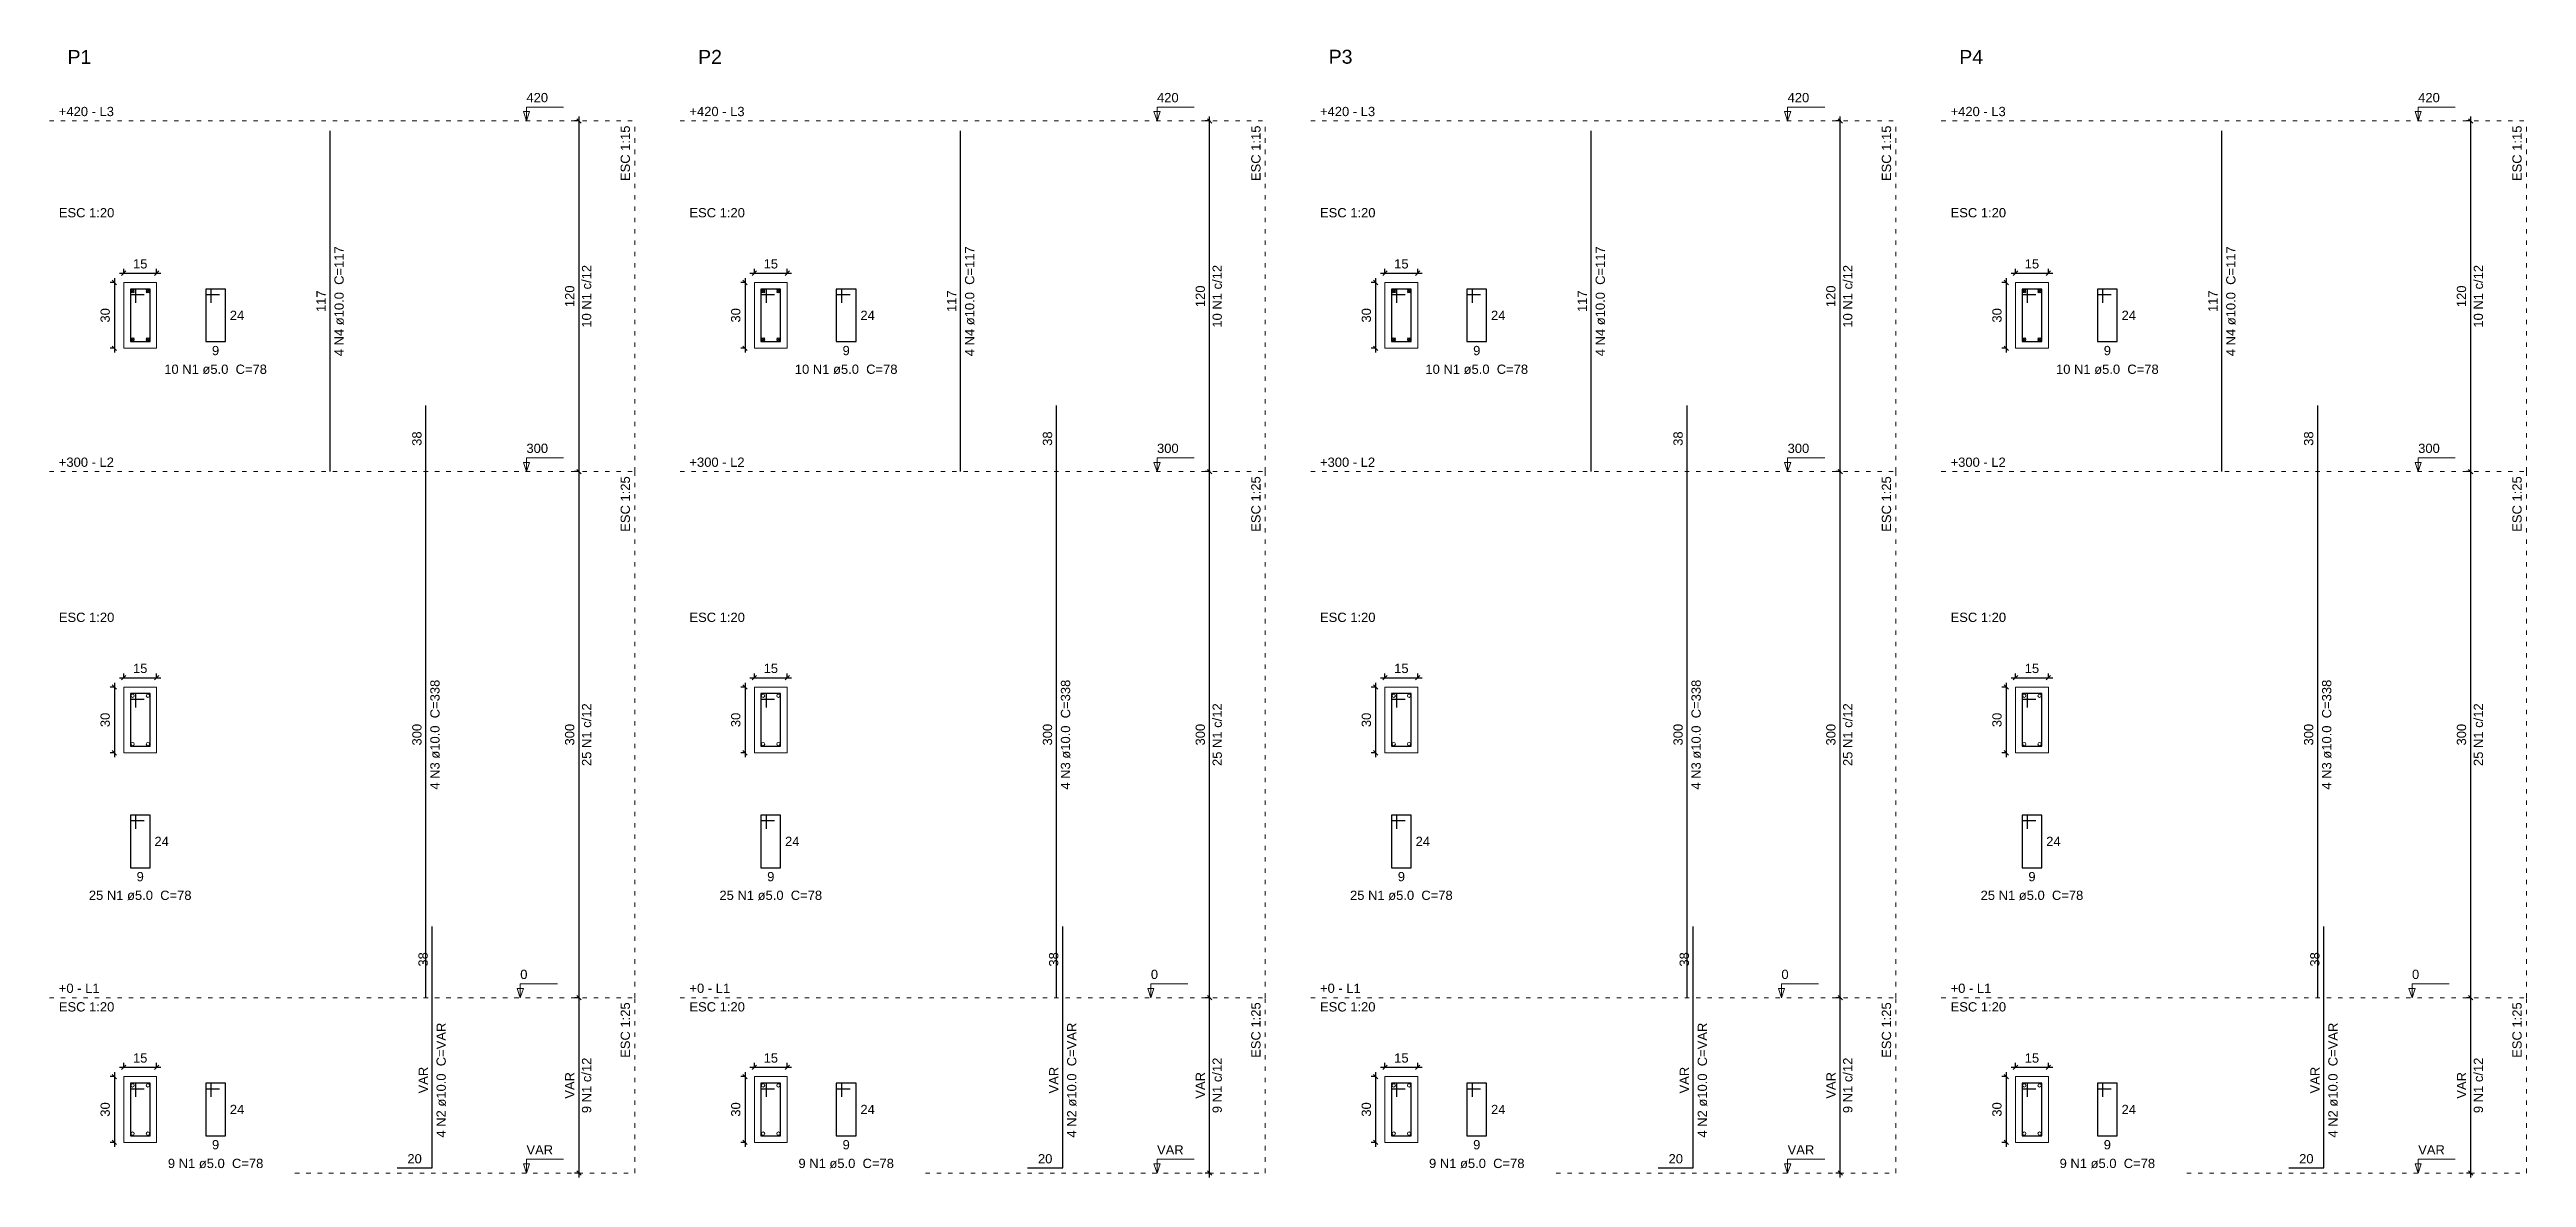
# Model space of a CAD drawing. Header units: millimetres. Extents: x 6 to 142, y -85 to 56.
# Drawn here: x 67.1 to 123.6, y -45.3 to -19.6 of the extents above; entities that cross this region are included whole.
import ezdxf

# ---------------------------------------------------------------- set-up
doc = ezdxf.new("R2010")
doc.units = ezdxf.units.MM
doc.linetypes.add('DOT2', pattern=[3.175, 0, -3.175])
for name, color, linetype, lineweight in [('DT-Barras na forma', 2, 'Continuous', 30), ('DT-Barras no corte', 5, 'Continuous', 5), ('DT-Barras rebatidas', 2, 'Continuous', 30), ('DT-Cotas', 9, 'Continuous', 5), ('DT-Forma', 5, 'Continuous', 5), ('DT-Pontilhado', 9, 'DOT2', 5), ('DT-Textos', 7, 'Continuous', 5), ('DT-Título', 3, 'Continuous', 20)]:
    doc.layers.add(name, color=color, linetype=linetype, lineweight=lineweight)
doc.styles.add('Arial', font='arial.ttf')
doc.styles.get("Standard").update_dxf_attribs({"font": 'arial.ttf'})
doc.dimstyles.new('UM_14.999925', dxfattribs={"dimtxt": 0.18, "dimasz": 0.1, "dimexe": 0.1, "dimexo": 0.2, "dimgap": 0, "dimtad": 1, "dimtih": 1, "dimtoh": 1, "dimdec": 1, "dimlfac": 14.999925, "dimzin": 0, "dimdsep": 46, "dimtxsty": 'Standard', "dimblk": 'CLOSED', "dimblk1": 'CLOSED', "dimblk2": 'CLOSED', "dimcen": 0.09, "dimdle": 0.1, "dimadec": 1, "dimazin": 2, "dimtfac": 1, "dimtdec": 4, "dimtofl": 0, "dimtmove": 0, "dimatfit": 3, "dimldrblk": 'CLOSED', "dimfxl": 1, "dimtolj": 1, "dimarcsym": 0})
doc.dimstyles.new('UM_20.000000', dxfattribs={"dimtxt": 0.18, "dimasz": 0.1, "dimexe": 0.1, "dimexo": 0.2, "dimgap": 0, "dimtad": 1, "dimtih": 1, "dimtoh": 1, "dimdec": 1, "dimlfac": 20, "dimzin": 0, "dimdsep": 46, "dimtxsty": 'Standard', "dimblk": 'CLOSED', "dimblk1": 'CLOSED', "dimblk2": 'CLOSED', "dimcen": 0.09, "dimdle": 0.1, "dimadec": 1, "dimazin": 2, "dimtfac": 1, "dimtdec": 4, "dimtofl": 0, "dimtmove": 0, "dimatfit": 3, "dimldrblk": 'CLOSED', "dimfxl": 1, "dimtolj": 1, "dimarcsym": 0})
doc.dimstyles.new('UM_25.000000', dxfattribs={"dimtxt": 0.18, "dimasz": 0.1, "dimexe": 0.1, "dimexo": 0.2, "dimgap": 0, "dimtad": 1, "dimtih": 1, "dimtoh": 1, "dimdec": 1, "dimlfac": 25, "dimzin": 0, "dimdsep": 46, "dimtxsty": 'Standard', "dimblk": 'CLOSED', "dimblk1": 'CLOSED', "dimblk2": 'CLOSED', "dimcen": 0.09, "dimdle": 0.1, "dimadec": 1, "dimazin": 2, "dimtfac": 1, "dimtdec": 4, "dimtofl": 0, "dimtmove": 0, "dimatfit": 3, "dimldrblk": 'CLOSED', "dimfxl": 1, "dimtolj": 1, "dimarcsym": 0})

msp = doc.modelspace()

# ---------------------------------------------------------------- texts
at = {"layer": 'DT-Barras na forma', "color": 7, "char_height": 0.2118, "attachment_point": 8, "rotation": 90.00021, "line_spacing_factor": 0.9, "style": 'Arial'}
for s, insert, width in [('10 N1 c/12', (79.4413, -25.204), 2.5416), ('10 N1 c/12', (93.8346, -25.204), 2.5416), ('10 N1 c/12', (108.2279, -25.204), 2.5416), ('10 N1 c/12', (122.6212, -25.204), 2.5416), ('25 N1 c/12', (79.4413, -35.204), 2.5416), ('25 N1 c/12', (93.8346, -35.204), 2.5416), ('25 N1 c/12', (108.2279, -35.204), 2.5416), ('25 N1 c/12', (122.6212, -35.204), 2.5416), ('9 N1 c/12', (79.4413, -43.204), 2.28744), ('9 N1 c/12', (93.8346, -43.204), 2.28744), ('9 N1 c/12', (108.2279, -43.204), 2.28744), ('9 N1 c/12', (122.6212, -43.204), 2.28744)]:
    msp.add_mtext(s, dxfattribs=dict(at, insert=insert, width=width))
at = {"layer": 'DT-Barras rebatidas', "color": 7, "char_height": 0.2118, "attachment_point": 8, "rotation": 90.00021, "line_spacing_factor": 0.9, "style": 'Arial'}
for s, insert, width in [('4 N4 ø10.0  C=117', (73.7942, -25.3175), 4.32072), ('4 N4 ø10.0  C=117', (88.1875, -25.3175), 4.32072), ('4 N4 ø10.0  C=117', (102.5808, -25.3175), 4.32072), ('4 N4 ø10.0  C=117', (116.9741, -25.3175), 4.32072), ('117', (73.379, -25.3173), 1.16248), ('117', (87.7723, -25.3173), 1.16248), ('117', (102.1656, -25.3173), 1.16248), ('117', (116.5589, -25.3173), 1.16248), ('38', (75.5676, -28.4506), 0.90832), ('38', (89.9609, -28.4506), 0.90832), ('38', (104.3542, -28.4506), 0.90832), ('38', (118.7475, -28.4506), 0.90832), ('4 N3 ø10.0  C=338', (75.9822, -35.2045), 4.32072), ('4 N3 ø10.0  C=338', (90.3755, -35.2045), 4.32072), ('4 N3 ø10.0  C=338', (104.7688, -35.2045), 4.32072), ('4 N3 ø10.0  C=338', (119.1621, -35.2045), 4.32072), ('300', (75.5676, -35.204), 1.16248), ('300', (89.9609, -35.204), 1.16248), ('300', (104.3542, -35.204), 1.16248), ('300', (118.7475, -35.204), 1.16248), ('38', (75.7088, -40.3306), 0.90832), ('38', (90.1021, -40.3306), 0.90832), ('38', (104.4954, -40.3306), 0.90832), ('38', (118.8887, -40.3306), 0.90832), ('4 N2 ø10.0  C=VAR', (76.1242, -43.0845), 4.32072), ('4 N2 ø10.0  C=VAR', (90.5175, -43.0845), 4.32072), ('4 N2 ø10.0  C=VAR', (104.9108, -43.0845), 4.32072), ('4 N2 ø10.0  C=VAR', (119.3041, -43.0845), 4.32072), ('VAR', (75.7088, -43.084), 1.16248), ('VAR', (90.1021, -43.084), 1.16248), ('VAR', (104.4954, -43.084), 1.16248), ('VAR', (118.8887, -43.084), 1.16248)]:
    msp.add_mtext(s, dxfattribs=dict(at, insert=insert, width=width))
at = {"layer": 'DT-Barras rebatidas', "color": 7, "char_height": 0.2118, "line_spacing_factor": 0.9, "style": 'Arial'}
for s, insert, width, attachment_point in [('24', (71.1892, -25.5329), 0.90832, 1), ('24', (85.5825, -25.5329), 0.90832, 1), ('24', (99.9758, -25.5329), 0.90832, 1), ('24', (114.3691, -25.5329), 0.90832, 1), ('9', (70.8641, -26.3361), 0.65416, 2), ('9', (85.2574, -26.3361), 0.65416, 2), ('9', (99.6507, -26.3361), 0.65416, 2), ('9', (114.044, -26.3361), 0.65416, 2), ('10 N1 ø5.0  C=78', (70.8641, -26.9796), 4.06656, 8), ('10 N1 ø5.0  C=78', (85.2574, -26.9796), 4.06656, 8), ('10 N1 ø5.0  C=78', (99.6507, -26.9796), 4.06656, 8), ('10 N1 ø5.0  C=78', (114.044, -26.9796), 4.06656, 8), ('24', (69.4684, -37.5329), 0.90832, 1), ('24', (83.8617, -37.5329), 0.90832, 1), ('24', (98.255, -37.5329), 0.90832, 1), ('24', (112.6483, -37.5329), 0.90832, 1), ('9', (69.1433, -38.3361), 0.65416, 2), ('9', (83.5366, -38.3361), 0.65416, 2), ('9', (97.9299, -38.3361), 0.65416, 2), ('9', (112.3232, -38.3361), 0.65416, 2), ('25 N1 ø5.0  C=78', (69.1431, -38.9796), 4.06656, 8), ('25 N1 ø5.0  C=78', (83.5364, -38.9796), 4.06656, 8), ('25 N1 ø5.0  C=78', (97.9297, -38.9796), 4.06656, 8), ('25 N1 ø5.0  C=78', (112.323, -38.9796), 4.06656, 8), ('24', (71.1892, -43.6484), 0.90832, 1), ('24', (85.5825, -43.6484), 0.90832, 1), ('24', (99.9758, -43.6484), 0.90832, 1), ('24', (114.3691, -43.6484), 0.90832, 1), ('9', (70.8641, -44.4516), 0.65416, 2), ('9', (85.2574, -44.4516), 0.65416, 2), ('9', (99.6507, -44.4516), 0.65416, 2), ('9', (114.044, -44.4516), 0.65416, 2), ('9 N1 ø5.0  C=78', (70.8641, -45.0956), 3.8124, 8), ('20', (75.4061, -44.9867), 0.90832, 8), ('9 N1 ø5.0  C=78', (85.2574, -45.0956), 3.8124, 8), ('20', (89.7994, -44.9867), 0.90832, 8), ('9 N1 ø5.0  C=78', (99.6507, -45.0956), 3.8124, 8), ('20', (104.1927, -44.9867), 0.90832, 8), ('9 N1 ø5.0  C=78', (114.044, -45.0956), 3.8124, 8), ('20', (118.586, -44.9867), 0.90832, 8)]:
    msp.add_mtext(s, dxfattribs=dict(at, insert=insert, width=width, attachment_point=attachment_point))
at = {"layer": 'DT-Textos', "char_height": 0.2118, "attachment_point": 7, "line_spacing_factor": 0.798, "style": 'Arial'}
for s, insert, width in [('+420 - L3', (67.2861, -21.0976), 2.28744), ('420', (77.9591, -20.7806), 0.76248), ('+420 - L3', (81.6794, -21.0976), 2.28744), ('420', (92.3524, -20.7806), 0.76248), ('+420 - L3', (96.0727, -21.0976), 2.28744), ('420', (106.7457, -20.7806), 0.76248), ('+420 - L3', (110.466, -21.0976), 2.28744), ('420', (121.139, -20.7806), 0.76248), ('ESC 1:20', (67.2861, -23.4066), 2.03328), ('ESC 1:20', (81.6794, -23.4066), 2.03328), ('ESC 1:20', (96.0727, -23.4066), 2.03328), ('ESC 1:20', (110.466, -23.4066), 2.03328), ('300', (77.9591, -28.7806), 0.76248), ('300', (92.3524, -28.7806), 0.76248), ('300', (106.7457, -28.7806), 0.76248), ('300', (121.139, -28.7806), 0.76248), ('+300 - L2', (67.2861, -29.0976), 2.28744), ('+300 - L2', (81.6794, -29.0976), 2.28744), ('+300 - L2', (96.0727, -29.0976), 2.28744), ('+300 - L2', (110.466, -29.0976), 2.28744), ('ESC 1:20', (67.2861, -32.6356), 2.03328), ('ESC 1:20', (81.6794, -32.6356), 2.03328), ('ESC 1:20', (96.0727, -32.6356), 2.03328), ('ESC 1:20', (110.466, -32.6356), 2.03328), ('0', (77.8181, -40.7806), 0.25416), ('0', (92.2114, -40.7806), 0.25416), ('0', (106.6047, -40.7806), 0.25416), ('0', (120.998, -40.7806), 0.25416), ('+0 - L1', (67.2861, -41.0976), 1.77912), ('+0 - L1', (81.6794, -41.0976), 1.77912), ('+0 - L1', (96.0727, -41.0976), 1.77912), ('+0 - L1', (110.466, -41.0976), 1.77912), ('ESC 1:20', (67.2861, -41.5216), 2.03328), ('ESC 1:20', (81.6794, -41.5216), 2.03328), ('ESC 1:20', (96.0727, -41.5216), 2.03328), ('ESC 1:20', (110.466, -41.5216), 2.03328), ('VAR', (77.9591, -44.7806), 0.76248), ('VAR', (92.3524, -44.7806), 0.76248), ('VAR', (106.7457, -44.7806), 0.76248), ('VAR', (121.139, -44.7806), 0.76248)]:
    msp.add_mtext(s, dxfattribs=dict(at, insert=insert, width=width))
at = {"layer": 'DT-Textos', "char_height": 0.2118, "width": 2.03328, "attachment_point": 9, "rotation": 90.00021, "line_spacing_factor": 0.798, "style": 'Arial'}
for s, insert in [('ESC 1:15', (80.3242, -21.3095)), ('ESC 1:15', (94.7175, -21.3095)), ('ESC 1:15', (109.1108, -21.3095)), ('ESC 1:15', (123.5041, -21.3095)), ('ESC 1:25', (80.3242, -29.3095)), ('ESC 1:25', (94.7175, -29.3095)), ('ESC 1:25', (109.1108, -29.3095)), ('ESC 1:25', (123.5041, -29.3095)), ('ESC 1:25', (80.3242, -41.3095)), ('ESC 1:25', (94.7175, -41.3095)), ('ESC 1:25', (109.1108, -41.3095)), ('ESC 1:25', (123.5041, -41.3095))]:
    msp.add_mtext(s, dxfattribs=dict(at, insert=insert))
at = {"layer": 'DT-Título', "char_height": 0.3177, "width": 0.76248, "attachment_point": 7, "line_spacing_factor": 0.798, "style": 'Arial'}
for s, insert in [('P1', (67.485, -19.903)), ('P2', (81.8783, -19.903)), ('P3', (96.2716, -19.903)), ('P4', (110.6649, -19.903))]:
    msp.add_mtext(s, dxfattribs=dict(at, insert=insert))

# ---------------------------------------------------------------- blocks, each defined once
blk = doc.blocks.new('_OBLIQUE')
at = {"color": 0, "linetype": 'ByBlock', "lineweight": -2}
blk.add_line((-0.5, -0.5), (0.5, 0.5), dxfattribs=at)
blk = doc.blocks.new('*D66')
at = {"layer": 'Defpoints', "color": 0, "transparency": 16777216}
for p in [(68.768, -43.004), (68.556, -44.504), (68.768, -44.504)]:
    blk.add_point(p, dxfattribs=at)
at = {"layer": 'DT-Cotas', "color": 0, "lineweight": -2, "transparency": 16777216}
for p, q in [((68.556, -42.904), (68.556, -44.604)), ((68.568, -43.004), (68.456, -43.004)), ((68.568, -44.504), (68.456, -44.504))]:
    blk.add_line(p, q, dxfattribs=at)
at = {"layer": 'DT-Cotas', "color": 0, "lineweight": -2, "transparency": 16777216, "xscale": 0.1, "yscale": 0.1, "zscale": 0.1}
for p, rotation in [((68.556, -43.004), 90), ((68.556, -44.504), 270)]:
    blk.add_blockref('_OBLIQUE', p, dxfattribs=dict(at, rotation=rotation))
at = {"layer": 'DT-Cotas', "transparency": 16777216, "insert": (68.345, -43.754), "char_height": 0.2118, "attachment_point": 5, "rotation": 90, "style": 'Arial'}
blk.add_mtext('\\A1;30', dxfattribs=at)
blk = doc.blocks.new('*D67')
at = {"layer": 'Defpoints', "color": 0, "transparency": 16777216}
for p in [(69.518, -42.792), (68.768, -43.004), (69.518, -43.004)]:
    blk.add_point(p, dxfattribs=at)
at = {"layer": 'DT-Cotas', "color": 0, "lineweight": -2, "transparency": 16777216}
for p, q in [((68.668, -42.792), (69.618, -42.792)), ((68.768, -42.804), (68.768, -42.692)), ((69.518, -42.804), (69.518, -42.692))]:
    blk.add_line(p, q, dxfattribs=at)
at = {"layer": 'DT-Cotas', "color": 0, "lineweight": -2, "transparency": 16777216, "xscale": 0.1, "yscale": 0.1, "zscale": 0.1, "rotation": 180}
blk.add_blockref('_OBLIQUE', (68.768, -42.792), dxfattribs=at)
at = {"layer": 'DT-Cotas', "color": 0, "lineweight": -2, "transparency": 16777216, "xscale": 0.1, "yscale": 0.1, "zscale": 0.1}
blk.add_blockref('_OBLIQUE', (69.518, -42.792), dxfattribs=at)
at = {"layer": 'DT-Cotas', "transparency": 16777216, "insert": (69.143, -42.581), "char_height": 0.2118, "attachment_point": 5, "rotation": 0.0057, "style": 'Arial'}
blk.add_mtext('\\A1;15', dxfattribs=at)
blk = doc.blocks.new('*D68')
at = {"layer": 'Defpoints', "color": 0, "transparency": 16777216}
for p in [(79.16, -41.204), (79.371, -41.204), (79.371, -45.204)]:
    blk.add_point(p, dxfattribs=at)
at = {"layer": 'DT-Cotas', "color": 0, "lineweight": -2, "transparency": 16777216}
for p, q in [((79.171, -41.204), (79.06, -41.204)), ((79.16, -45.304), (79.16, -41.104)), ((79.171, -45.204), (79.06, -45.204))]:
    blk.add_line(p, q, dxfattribs=at)
at = {"layer": 'DT-Cotas', "color": 0, "lineweight": -2, "transparency": 16777216, "xscale": 0.1, "yscale": 0.1, "zscale": 0.1}
for p, rotation in [((79.16, -41.204), 90), ((79.16, -45.204), 270)]:
    blk.add_blockref('_OBLIQUE', p, dxfattribs=dict(at, rotation=rotation))
at = {"layer": 'DT-Cotas', "transparency": 16777216, "insert": (78.948, -43.204), "char_height": 0.2118, "attachment_point": 5, "rotation": 90, "style": 'Arial'}
blk.add_mtext('\\A1;VAR', dxfattribs=at)
blk = doc.blocks.new('*D69')
at = {"layer": 'Defpoints', "color": 0, "transparency": 16777216}
for p in [(68.768, -34.118), (68.556, -35.618), (68.768, -35.618)]:
    blk.add_point(p, dxfattribs=at)
at = {"layer": 'DT-Cotas', "color": 0, "lineweight": -2, "transparency": 16777216}
for p, q in [((68.568, -34.118), (68.456, -34.118)), ((68.556, -34.018), (68.556, -35.718)), ((68.568, -35.618), (68.456, -35.618))]:
    blk.add_line(p, q, dxfattribs=at)
at = {"layer": 'DT-Cotas', "color": 0, "lineweight": -2, "transparency": 16777216, "xscale": 0.1, "yscale": 0.1, "zscale": 0.1}
for p, rotation in [((68.556, -34.118), 90), ((68.556, -35.618), 270)]:
    blk.add_blockref('_OBLIQUE', p, dxfattribs=dict(at, rotation=rotation))
at = {"layer": 'DT-Cotas', "transparency": 16777216, "insert": (68.345, -34.868), "char_height": 0.2118, "attachment_point": 5, "rotation": 90, "style": 'Arial'}
blk.add_mtext('\\A1;30', dxfattribs=at)
blk = doc.blocks.new('*D70')
at = {"layer": 'Defpoints', "color": 0, "transparency": 16777216}
for p in [(69.518, -33.906), (68.768, -34.118), (69.518, -34.118)]:
    blk.add_point(p, dxfattribs=at)
at = {"layer": 'DT-Cotas', "color": 0, "lineweight": -2, "transparency": 16777216}
for p, q in [((68.668, -33.906), (69.618, -33.906)), ((68.768, -33.918), (68.768, -33.806)), ((69.518, -33.918), (69.518, -33.806))]:
    blk.add_line(p, q, dxfattribs=at)
at = {"layer": 'DT-Cotas', "color": 0, "lineweight": -2, "transparency": 16777216, "xscale": 0.1, "yscale": 0.1, "zscale": 0.1, "rotation": 180}
blk.add_blockref('_OBLIQUE', (68.768, -33.906), dxfattribs=at)
at = {"layer": 'DT-Cotas', "color": 0, "lineweight": -2, "transparency": 16777216, "xscale": 0.1, "yscale": 0.1, "zscale": 0.1}
blk.add_blockref('_OBLIQUE', (69.518, -33.906), dxfattribs=at)
at = {"layer": 'DT-Cotas', "transparency": 16777216, "insert": (69.143, -33.694), "char_height": 0.2118, "attachment_point": 5, "rotation": 0.0057, "style": 'Arial'}
blk.add_mtext('\\A1;15', dxfattribs=at)
blk = doc.blocks.new('*D71')
at = {"layer": 'Defpoints', "color": 0, "transparency": 16777216}
for p in [(79.16, -29.204), (79.371, -29.204), (79.371, -41.204)]:
    blk.add_point(p, dxfattribs=at)
at = {"layer": 'DT-Cotas', "color": 0, "lineweight": -2, "transparency": 16777216}
for p, q in [((79.171, -29.204), (79.06, -29.204)), ((79.16, -41.304), (79.16, -29.104)), ((79.171, -41.204), (79.06, -41.204))]:
    blk.add_line(p, q, dxfattribs=at)
at = {"layer": 'DT-Cotas', "color": 0, "lineweight": -2, "transparency": 16777216, "xscale": 0.1, "yscale": 0.1, "zscale": 0.1}
for p, rotation in [((79.16, -29.204), 90), ((79.16, -41.204), 270)]:
    blk.add_blockref('_OBLIQUE', p, dxfattribs=dict(at, rotation=rotation))
at = {"layer": 'DT-Cotas', "transparency": 16777216, "insert": (78.948, -35.204), "char_height": 0.2118, "attachment_point": 5, "rotation": 90, "style": 'Arial'}
blk.add_mtext('\\A1;300', dxfattribs=at)
blk = doc.blocks.new('*D72')
at = {"layer": 'Defpoints', "color": 0, "transparency": 16777216}
for p in [(68.768, -24.889), (68.556, -26.389), (68.768, -26.389)]:
    blk.add_point(p, dxfattribs=at)
at = {"layer": 'DT-Cotas', "color": 0, "lineweight": -2, "transparency": 16777216}
for p, q in [((68.556, -24.789), (68.556, -26.489)), ((68.568, -24.889), (68.456, -24.889)), ((68.568, -26.389), (68.456, -26.389))]:
    blk.add_line(p, q, dxfattribs=at)
at = {"layer": 'DT-Cotas', "color": 0, "lineweight": -2, "transparency": 16777216, "xscale": 0.1, "yscale": 0.1, "zscale": 0.1}
for p, rotation in [((68.556, -24.889), 90), ((68.556, -26.389), 270)]:
    blk.add_blockref('_OBLIQUE', p, dxfattribs=dict(at, rotation=rotation))
at = {"layer": 'DT-Cotas', "transparency": 16777216, "insert": (68.345, -25.639), "char_height": 0.2118, "attachment_point": 5, "rotation": 90, "style": 'Arial'}
blk.add_mtext('\\A1;30', dxfattribs=at)
blk = doc.blocks.new('*D73')
at = {"layer": 'Defpoints', "color": 0, "transparency": 16777216}
for p in [(69.518, -24.677), (68.768, -24.889), (69.518, -24.889)]:
    blk.add_point(p, dxfattribs=at)
at = {"layer": 'DT-Cotas', "color": 0, "lineweight": -2, "transparency": 16777216}
for p, q in [((68.668, -24.677), (69.618, -24.677)), ((68.768, -24.689), (68.768, -24.577)), ((69.518, -24.689), (69.518, -24.577))]:
    blk.add_line(p, q, dxfattribs=at)
at = {"layer": 'DT-Cotas', "color": 0, "lineweight": -2, "transparency": 16777216, "xscale": 0.1, "yscale": 0.1, "zscale": 0.1, "rotation": 180}
blk.add_blockref('_OBLIQUE', (68.768, -24.677), dxfattribs=at)
at = {"layer": 'DT-Cotas', "color": 0, "lineweight": -2, "transparency": 16777216, "xscale": 0.1, "yscale": 0.1, "zscale": 0.1}
blk.add_blockref('_OBLIQUE', (69.518, -24.677), dxfattribs=at)
at = {"layer": 'DT-Cotas', "transparency": 16777216, "insert": (69.143, -24.465), "char_height": 0.2118, "attachment_point": 5, "rotation": 0.0057, "style": 'Arial'}
blk.add_mtext('\\A1;15', dxfattribs=at)
blk = doc.blocks.new('*D74')
at = {"layer": 'Defpoints', "color": 0, "transparency": 16777216}
for p in [(79.16, -21.204), (79.371, -21.204), (79.371, -29.204)]:
    blk.add_point(p, dxfattribs=at)
at = {"layer": 'DT-Cotas', "color": 0, "lineweight": -2, "transparency": 16777216}
for p, q in [((79.171, -21.204), (79.06, -21.204)), ((79.16, -29.304), (79.16, -21.104)), ((79.171, -29.204), (79.06, -29.204))]:
    blk.add_line(p, q, dxfattribs=at)
at = {"layer": 'DT-Cotas', "color": 0, "lineweight": -2, "transparency": 16777216, "xscale": 0.1, "yscale": 0.1, "zscale": 0.1}
for p, rotation in [((79.16, -21.204), 90), ((79.16, -29.204), 270)]:
    blk.add_blockref('_OBLIQUE', p, dxfattribs=dict(at, rotation=rotation))
at = {"layer": 'DT-Cotas', "transparency": 16777216, "insert": (78.948, -25.204), "char_height": 0.2118, "attachment_point": 5, "rotation": 90, "style": 'Arial'}
blk.add_mtext('\\A1;120', dxfattribs=at)
blk = doc.blocks.new('*D57')
at = {"layer": 'Defpoints', "color": 0, "transparency": 16777216}
for p in [(83.162, -43.004), (82.95, -44.504), (83.162, -44.504)]:
    blk.add_point(p, dxfattribs=at)
at = {"layer": 'DT-Cotas', "color": 0, "lineweight": -2, "transparency": 16777216}
for p, q in [((82.95, -42.904), (82.95, -44.604)), ((82.962, -43.004), (82.85, -43.004)), ((82.962, -44.504), (82.85, -44.504))]:
    blk.add_line(p, q, dxfattribs=at)
at = {"layer": 'DT-Cotas', "color": 0, "lineweight": -2, "transparency": 16777216, "xscale": 0.1, "yscale": 0.1, "zscale": 0.1}
for p, rotation in [((82.95, -43.004), 90), ((82.95, -44.504), 270)]:
    blk.add_blockref('_OBLIQUE', p, dxfattribs=dict(at, rotation=rotation))
at = {"layer": 'DT-Cotas', "transparency": 16777216, "insert": (82.738, -43.754), "char_height": 0.2118, "attachment_point": 5, "rotation": 90, "style": 'Arial'}
blk.add_mtext('\\A1;30', dxfattribs=at)
blk = doc.blocks.new('*D58')
at = {"layer": 'Defpoints', "color": 0, "transparency": 16777216}
for p in [(83.912, -42.792), (83.162, -43.004), (83.912, -43.004)]:
    blk.add_point(p, dxfattribs=at)
at = {"layer": 'DT-Cotas', "color": 0, "lineweight": -2, "transparency": 16777216}
for p, q in [((83.062, -42.792), (84.012, -42.792)), ((83.162, -42.804), (83.162, -42.692)), ((83.912, -42.804), (83.912, -42.692))]:
    blk.add_line(p, q, dxfattribs=at)
at = {"layer": 'DT-Cotas', "color": 0, "lineweight": -2, "transparency": 16777216, "xscale": 0.1, "yscale": 0.1, "zscale": 0.1, "rotation": 180}
blk.add_blockref('_OBLIQUE', (83.162, -42.792), dxfattribs=at)
at = {"layer": 'DT-Cotas', "color": 0, "lineweight": -2, "transparency": 16777216, "xscale": 0.1, "yscale": 0.1, "zscale": 0.1}
blk.add_blockref('_OBLIQUE', (83.912, -42.792), dxfattribs=at)
at = {"layer": 'DT-Cotas', "transparency": 16777216, "insert": (83.537, -42.581), "char_height": 0.2118, "attachment_point": 5, "rotation": 0.0057, "style": 'Arial'}
blk.add_mtext('\\A1;15', dxfattribs=at)
blk = doc.blocks.new('*D59')
at = {"layer": 'Defpoints', "color": 0, "transparency": 16777216}
for p in [(93.553, -41.204), (93.765, -41.204), (93.765, -45.204)]:
    blk.add_point(p, dxfattribs=at)
at = {"layer": 'DT-Cotas', "color": 0, "lineweight": -2, "transparency": 16777216}
for p, q in [((93.565, -41.204), (93.453, -41.204)), ((93.553, -45.304), (93.553, -41.104)), ((93.565, -45.204), (93.453, -45.204))]:
    blk.add_line(p, q, dxfattribs=at)
at = {"layer": 'DT-Cotas', "color": 0, "lineweight": -2, "transparency": 16777216, "xscale": 0.1, "yscale": 0.1, "zscale": 0.1}
for p, rotation in [((93.553, -41.204), 90), ((93.553, -45.204), 270)]:
    blk.add_blockref('_OBLIQUE', p, dxfattribs=dict(at, rotation=rotation))
at = {"layer": 'DT-Cotas', "transparency": 16777216, "insert": (93.341, -43.204), "char_height": 0.2118, "attachment_point": 5, "rotation": 90, "style": 'Arial'}
blk.add_mtext('\\A1;VAR', dxfattribs=at)
blk = doc.blocks.new('*D60')
at = {"layer": 'Defpoints', "color": 0, "transparency": 16777216}
for p in [(83.162, -34.118), (82.95, -35.618), (83.162, -35.618)]:
    blk.add_point(p, dxfattribs=at)
at = {"layer": 'DT-Cotas', "color": 0, "lineweight": -2, "transparency": 16777216}
for p, q in [((82.962, -34.118), (82.85, -34.118)), ((82.95, -34.018), (82.95, -35.718)), ((82.962, -35.618), (82.85, -35.618))]:
    blk.add_line(p, q, dxfattribs=at)
at = {"layer": 'DT-Cotas', "color": 0, "lineweight": -2, "transparency": 16777216, "xscale": 0.1, "yscale": 0.1, "zscale": 0.1}
for p, rotation in [((82.95, -34.118), 90), ((82.95, -35.618), 270)]:
    blk.add_blockref('_OBLIQUE', p, dxfattribs=dict(at, rotation=rotation))
at = {"layer": 'DT-Cotas', "transparency": 16777216, "insert": (82.738, -34.868), "char_height": 0.2118, "attachment_point": 5, "rotation": 90, "style": 'Arial'}
blk.add_mtext('\\A1;30', dxfattribs=at)
blk = doc.blocks.new('*D61')
at = {"layer": 'Defpoints', "color": 0, "transparency": 16777216}
for p in [(83.912, -33.906), (83.162, -34.118), (83.912, -34.118)]:
    blk.add_point(p, dxfattribs=at)
at = {"layer": 'DT-Cotas', "color": 0, "lineweight": -2, "transparency": 16777216}
for p, q in [((83.062, -33.906), (84.012, -33.906)), ((83.162, -33.918), (83.162, -33.806)), ((83.912, -33.918), (83.912, -33.806))]:
    blk.add_line(p, q, dxfattribs=at)
at = {"layer": 'DT-Cotas', "color": 0, "lineweight": -2, "transparency": 16777216, "xscale": 0.1, "yscale": 0.1, "zscale": 0.1, "rotation": 180}
blk.add_blockref('_OBLIQUE', (83.162, -33.906), dxfattribs=at)
at = {"layer": 'DT-Cotas', "color": 0, "lineweight": -2, "transparency": 16777216, "xscale": 0.1, "yscale": 0.1, "zscale": 0.1}
blk.add_blockref('_OBLIQUE', (83.912, -33.906), dxfattribs=at)
at = {"layer": 'DT-Cotas', "transparency": 16777216, "insert": (83.537, -33.694), "char_height": 0.2118, "attachment_point": 5, "rotation": 0.0057, "style": 'Arial'}
blk.add_mtext('\\A1;15', dxfattribs=at)
blk = doc.blocks.new('*D62')
at = {"layer": 'Defpoints', "color": 0, "transparency": 16777216}
for p in [(93.553, -29.204), (93.765, -29.204), (93.765, -41.204)]:
    blk.add_point(p, dxfattribs=at)
at = {"layer": 'DT-Cotas', "color": 0, "lineweight": -2, "transparency": 16777216}
for p, q in [((93.565, -29.204), (93.453, -29.204)), ((93.553, -41.304), (93.553, -29.104)), ((93.565, -41.204), (93.453, -41.204))]:
    blk.add_line(p, q, dxfattribs=at)
at = {"layer": 'DT-Cotas', "color": 0, "lineweight": -2, "transparency": 16777216, "xscale": 0.1, "yscale": 0.1, "zscale": 0.1}
for p, rotation in [((93.553, -29.204), 90), ((93.553, -41.204), 270)]:
    blk.add_blockref('_OBLIQUE', p, dxfattribs=dict(at, rotation=rotation))
at = {"layer": 'DT-Cotas', "transparency": 16777216, "insert": (93.341, -35.204), "char_height": 0.2118, "attachment_point": 5, "rotation": 90, "style": 'Arial'}
blk.add_mtext('\\A1;300', dxfattribs=at)
blk = doc.blocks.new('*D63')
at = {"layer": 'Defpoints', "color": 0, "transparency": 16777216}
for p in [(83.162, -24.889), (82.95, -26.389), (83.162, -26.389)]:
    blk.add_point(p, dxfattribs=at)
at = {"layer": 'DT-Cotas', "color": 0, "lineweight": -2, "transparency": 16777216}
for p, q in [((82.95, -24.789), (82.95, -26.489)), ((82.962, -24.889), (82.85, -24.889)), ((82.962, -26.389), (82.85, -26.389))]:
    blk.add_line(p, q, dxfattribs=at)
at = {"layer": 'DT-Cotas', "color": 0, "lineweight": -2, "transparency": 16777216, "xscale": 0.1, "yscale": 0.1, "zscale": 0.1}
for p, rotation in [((82.95, -24.889), 90), ((82.95, -26.389), 270)]:
    blk.add_blockref('_OBLIQUE', p, dxfattribs=dict(at, rotation=rotation))
at = {"layer": 'DT-Cotas', "transparency": 16777216, "insert": (82.738, -25.639), "char_height": 0.2118, "attachment_point": 5, "rotation": 90, "style": 'Arial'}
blk.add_mtext('\\A1;30', dxfattribs=at)
blk = doc.blocks.new('*D64')
at = {"layer": 'Defpoints', "color": 0, "transparency": 16777216}
for p in [(83.912, -24.677), (83.162, -24.889), (83.912, -24.889)]:
    blk.add_point(p, dxfattribs=at)
at = {"layer": 'DT-Cotas', "color": 0, "lineweight": -2, "transparency": 16777216}
for p, q in [((83.062, -24.677), (84.012, -24.677)), ((83.162, -24.689), (83.162, -24.577)), ((83.912, -24.689), (83.912, -24.577))]:
    blk.add_line(p, q, dxfattribs=at)
at = {"layer": 'DT-Cotas', "color": 0, "lineweight": -2, "transparency": 16777216, "xscale": 0.1, "yscale": 0.1, "zscale": 0.1, "rotation": 180}
blk.add_blockref('_OBLIQUE', (83.162, -24.677), dxfattribs=at)
at = {"layer": 'DT-Cotas', "color": 0, "lineweight": -2, "transparency": 16777216, "xscale": 0.1, "yscale": 0.1, "zscale": 0.1}
blk.add_blockref('_OBLIQUE', (83.912, -24.677), dxfattribs=at)
at = {"layer": 'DT-Cotas', "transparency": 16777216, "insert": (83.537, -24.465), "char_height": 0.2118, "attachment_point": 5, "rotation": 0.0057, "style": 'Arial'}
blk.add_mtext('\\A1;15', dxfattribs=at)
blk = doc.blocks.new('*D65')
at = {"layer": 'Defpoints', "color": 0, "transparency": 16777216}
for p in [(93.553, -21.204), (93.765, -21.204), (93.765, -29.204)]:
    blk.add_point(p, dxfattribs=at)
at = {"layer": 'DT-Cotas', "color": 0, "lineweight": -2, "transparency": 16777216}
for p, q in [((93.565, -21.204), (93.453, -21.204)), ((93.553, -29.304), (93.553, -21.104)), ((93.565, -29.204), (93.453, -29.204))]:
    blk.add_line(p, q, dxfattribs=at)
at = {"layer": 'DT-Cotas', "color": 0, "lineweight": -2, "transparency": 16777216, "xscale": 0.1, "yscale": 0.1, "zscale": 0.1}
for p, rotation in [((93.553, -21.204), 90), ((93.553, -29.204), 270)]:
    blk.add_blockref('_OBLIQUE', p, dxfattribs=dict(at, rotation=rotation))
at = {"layer": 'DT-Cotas', "transparency": 16777216, "insert": (93.341, -25.204), "char_height": 0.2118, "attachment_point": 5, "rotation": 90, "style": 'Arial'}
blk.add_mtext('\\A1;120', dxfattribs=at)
blk = doc.blocks.new('*D75')
at = {"layer": 'Defpoints', "color": 0, "transparency": 16777216}
for p in [(97.555, -43.004), (97.343, -44.504), (97.555, -44.504)]:
    blk.add_point(p, dxfattribs=at)
at = {"layer": 'DT-Cotas', "color": 0, "lineweight": -2, "transparency": 16777216}
for p, q in [((97.343, -42.904), (97.343, -44.604)), ((97.355, -43.004), (97.243, -43.004)), ((97.355, -44.504), (97.243, -44.504))]:
    blk.add_line(p, q, dxfattribs=at)
at = {"layer": 'DT-Cotas', "color": 0, "lineweight": -2, "transparency": 16777216, "xscale": 0.1, "yscale": 0.1, "zscale": 0.1}
for p, rotation in [((97.343, -43.004), 90), ((97.343, -44.504), 270)]:
    blk.add_blockref('_OBLIQUE', p, dxfattribs=dict(at, rotation=rotation))
at = {"layer": 'DT-Cotas', "transparency": 16777216, "insert": (97.131, -43.754), "char_height": 0.2118, "attachment_point": 5, "rotation": 90, "style": 'Arial'}
blk.add_mtext('\\A1;30', dxfattribs=at)
blk = doc.blocks.new('*D76')
at = {"layer": 'Defpoints', "color": 0, "transparency": 16777216}
for p in [(98.305, -42.792), (97.555, -43.004), (98.305, -43.004)]:
    blk.add_point(p, dxfattribs=at)
at = {"layer": 'DT-Cotas', "color": 0, "lineweight": -2, "transparency": 16777216}
for p, q in [((97.455, -42.792), (98.405, -42.792)), ((97.555, -42.804), (97.555, -42.692)), ((98.305, -42.804), (98.305, -42.692))]:
    blk.add_line(p, q, dxfattribs=at)
at = {"layer": 'DT-Cotas', "color": 0, "lineweight": -2, "transparency": 16777216, "xscale": 0.1, "yscale": 0.1, "zscale": 0.1, "rotation": 180}
blk.add_blockref('_OBLIQUE', (97.555, -42.792), dxfattribs=at)
at = {"layer": 'DT-Cotas', "color": 0, "lineweight": -2, "transparency": 16777216, "xscale": 0.1, "yscale": 0.1, "zscale": 0.1}
blk.add_blockref('_OBLIQUE', (98.305, -42.792), dxfattribs=at)
at = {"layer": 'DT-Cotas', "transparency": 16777216, "insert": (97.93, -42.581), "char_height": 0.2118, "attachment_point": 5, "rotation": 0.0057, "style": 'Arial'}
blk.add_mtext('\\A1;15', dxfattribs=at)
blk = doc.blocks.new('*D77')
at = {"layer": 'Defpoints', "color": 0, "transparency": 16777216}
for p in [(107.946, -41.204), (108.158, -41.204), (108.158, -45.204)]:
    blk.add_point(p, dxfattribs=at)
at = {"layer": 'DT-Cotas', "color": 0, "lineweight": -2, "transparency": 16777216}
for p, q in [((107.958, -41.204), (107.846, -41.204)), ((107.946, -45.304), (107.946, -41.104)), ((107.958, -45.204), (107.846, -45.204))]:
    blk.add_line(p, q, dxfattribs=at)
at = {"layer": 'DT-Cotas', "color": 0, "lineweight": -2, "transparency": 16777216, "xscale": 0.1, "yscale": 0.1, "zscale": 0.1}
for p, rotation in [((107.946, -41.204), 90), ((107.946, -45.204), 270)]:
    blk.add_blockref('_OBLIQUE', p, dxfattribs=dict(at, rotation=rotation))
at = {"layer": 'DT-Cotas', "transparency": 16777216, "insert": (107.734, -43.204), "char_height": 0.2118, "attachment_point": 5, "rotation": 90, "style": 'Arial'}
blk.add_mtext('\\A1;VAR', dxfattribs=at)
blk = doc.blocks.new('*D78')
at = {"layer": 'Defpoints', "color": 0, "transparency": 16777216}
for p in [(97.555, -34.118), (97.343, -35.618), (97.555, -35.618)]:
    blk.add_point(p, dxfattribs=at)
at = {"layer": 'DT-Cotas', "color": 0, "lineweight": -2, "transparency": 16777216}
for p, q in [((97.355, -34.118), (97.243, -34.118)), ((97.343, -34.018), (97.343, -35.718)), ((97.355, -35.618), (97.243, -35.618))]:
    blk.add_line(p, q, dxfattribs=at)
at = {"layer": 'DT-Cotas', "color": 0, "lineweight": -2, "transparency": 16777216, "xscale": 0.1, "yscale": 0.1, "zscale": 0.1}
for p, rotation in [((97.343, -34.118), 90), ((97.343, -35.618), 270)]:
    blk.add_blockref('_OBLIQUE', p, dxfattribs=dict(at, rotation=rotation))
at = {"layer": 'DT-Cotas', "transparency": 16777216, "insert": (97.131, -34.868), "char_height": 0.2118, "attachment_point": 5, "rotation": 90, "style": 'Arial'}
blk.add_mtext('\\A1;30', dxfattribs=at)
blk = doc.blocks.new('*D79')
at = {"layer": 'Defpoints', "color": 0, "transparency": 16777216}
for p in [(98.305, -33.906), (97.555, -34.118), (98.305, -34.118)]:
    blk.add_point(p, dxfattribs=at)
at = {"layer": 'DT-Cotas', "color": 0, "lineweight": -2, "transparency": 16777216}
for p, q in [((97.455, -33.906), (98.405, -33.906)), ((97.555, -33.918), (97.555, -33.806)), ((98.305, -33.918), (98.305, -33.806))]:
    blk.add_line(p, q, dxfattribs=at)
at = {"layer": 'DT-Cotas', "color": 0, "lineweight": -2, "transparency": 16777216, "xscale": 0.1, "yscale": 0.1, "zscale": 0.1, "rotation": 180}
blk.add_blockref('_OBLIQUE', (97.555, -33.906), dxfattribs=at)
at = {"layer": 'DT-Cotas', "color": 0, "lineweight": -2, "transparency": 16777216, "xscale": 0.1, "yscale": 0.1, "zscale": 0.1}
blk.add_blockref('_OBLIQUE', (98.305, -33.906), dxfattribs=at)
at = {"layer": 'DT-Cotas', "transparency": 16777216, "insert": (97.93, -33.694), "char_height": 0.2118, "attachment_point": 5, "rotation": 0.0057, "style": 'Arial'}
blk.add_mtext('\\A1;15', dxfattribs=at)
blk = doc.blocks.new('*D80')
at = {"layer": 'Defpoints', "color": 0, "transparency": 16777216}
for p in [(107.946, -29.204), (108.158, -29.204), (108.158, -41.204)]:
    blk.add_point(p, dxfattribs=at)
at = {"layer": 'DT-Cotas', "color": 0, "lineweight": -2, "transparency": 16777216}
for p, q in [((107.958, -29.204), (107.846, -29.204)), ((107.946, -41.304), (107.946, -29.104)), ((107.958, -41.204), (107.846, -41.204))]:
    blk.add_line(p, q, dxfattribs=at)
at = {"layer": 'DT-Cotas', "color": 0, "lineweight": -2, "transparency": 16777216, "xscale": 0.1, "yscale": 0.1, "zscale": 0.1}
for p, rotation in [((107.946, -29.204), 90), ((107.946, -41.204), 270)]:
    blk.add_blockref('_OBLIQUE', p, dxfattribs=dict(at, rotation=rotation))
at = {"layer": 'DT-Cotas', "transparency": 16777216, "insert": (107.734, -35.204), "char_height": 0.2118, "attachment_point": 5, "rotation": 90, "style": 'Arial'}
blk.add_mtext('\\A1;300', dxfattribs=at)
blk = doc.blocks.new('*D81')
at = {"layer": 'Defpoints', "color": 0, "transparency": 16777216}
for p in [(97.555, -24.889), (97.343, -26.389), (97.555, -26.389)]:
    blk.add_point(p, dxfattribs=at)
at = {"layer": 'DT-Cotas', "color": 0, "lineweight": -2, "transparency": 16777216}
for p, q in [((97.343, -24.789), (97.343, -26.489)), ((97.355, -24.889), (97.243, -24.889)), ((97.355, -26.389), (97.243, -26.389))]:
    blk.add_line(p, q, dxfattribs=at)
at = {"layer": 'DT-Cotas', "color": 0, "lineweight": -2, "transparency": 16777216, "xscale": 0.1, "yscale": 0.1, "zscale": 0.1}
for p, rotation in [((97.343, -24.889), 90), ((97.343, -26.389), 270)]:
    blk.add_blockref('_OBLIQUE', p, dxfattribs=dict(at, rotation=rotation))
at = {"layer": 'DT-Cotas', "transparency": 16777216, "insert": (97.131, -25.639), "char_height": 0.2118, "attachment_point": 5, "rotation": 90, "style": 'Arial'}
blk.add_mtext('\\A1;30', dxfattribs=at)
blk = doc.blocks.new('*D82')
at = {"layer": 'Defpoints', "color": 0, "transparency": 16777216}
for p in [(98.305, -24.677), (97.555, -24.889), (98.305, -24.889)]:
    blk.add_point(p, dxfattribs=at)
at = {"layer": 'DT-Cotas', "color": 0, "lineweight": -2, "transparency": 16777216}
for p, q in [((97.455, -24.677), (98.405, -24.677)), ((97.555, -24.689), (97.555, -24.577)), ((98.305, -24.689), (98.305, -24.577))]:
    blk.add_line(p, q, dxfattribs=at)
at = {"layer": 'DT-Cotas', "color": 0, "lineweight": -2, "transparency": 16777216, "xscale": 0.1, "yscale": 0.1, "zscale": 0.1, "rotation": 180}
blk.add_blockref('_OBLIQUE', (97.555, -24.677), dxfattribs=at)
at = {"layer": 'DT-Cotas', "color": 0, "lineweight": -2, "transparency": 16777216, "xscale": 0.1, "yscale": 0.1, "zscale": 0.1}
blk.add_blockref('_OBLIQUE', (98.305, -24.677), dxfattribs=at)
at = {"layer": 'DT-Cotas', "transparency": 16777216, "insert": (97.93, -24.465), "char_height": 0.2118, "attachment_point": 5, "rotation": 0.0057, "style": 'Arial'}
blk.add_mtext('\\A1;15', dxfattribs=at)
blk = doc.blocks.new('*D47')
at = {"layer": 'Defpoints', "color": 0, "transparency": 16777216}
for p in [(107.946, -21.204), (108.158, -21.204), (108.158, -29.204)]:
    blk.add_point(p, dxfattribs=at)
at = {"layer": 'DT-Cotas', "color": 0, "lineweight": -2, "transparency": 16777216}
for p, q in [((107.958, -21.204), (107.846, -21.204)), ((107.946, -29.304), (107.946, -21.104)), ((107.958, -29.204), (107.846, -29.204))]:
    blk.add_line(p, q, dxfattribs=at)
at = {"layer": 'DT-Cotas', "color": 0, "lineweight": -2, "transparency": 16777216, "xscale": 0.1, "yscale": 0.1, "zscale": 0.1}
for p, rotation in [((107.946, -21.204), 90), ((107.946, -29.204), 270)]:
    blk.add_blockref('_OBLIQUE', p, dxfattribs=dict(at, rotation=rotation))
at = {"layer": 'DT-Cotas', "transparency": 16777216, "insert": (107.734, -25.204), "char_height": 0.2118, "attachment_point": 5, "rotation": 90, "style": 'Arial'}
blk.add_mtext('\\A1;120', dxfattribs=at)
blk = doc.blocks.new('*D48')
at = {"layer": 'Defpoints', "color": 0, "transparency": 16777216}
for p in [(111.948, -43.004), (111.736, -44.504), (111.948, -44.504)]:
    blk.add_point(p, dxfattribs=at)
at = {"layer": 'DT-Cotas', "color": 0, "lineweight": -2, "transparency": 16777216}
for p, q in [((111.736, -42.904), (111.736, -44.604)), ((111.748, -43.004), (111.636, -43.004)), ((111.748, -44.504), (111.636, -44.504))]:
    blk.add_line(p, q, dxfattribs=at)
at = {"layer": 'DT-Cotas', "color": 0, "lineweight": -2, "transparency": 16777216, "xscale": 0.1, "yscale": 0.1, "zscale": 0.1}
for p, rotation in [((111.736, -43.004), 90), ((111.736, -44.504), 270)]:
    blk.add_blockref('_OBLIQUE', p, dxfattribs=dict(at, rotation=rotation))
at = {"layer": 'DT-Cotas', "transparency": 16777216, "insert": (111.525, -43.754), "char_height": 0.2118, "attachment_point": 5, "rotation": 90, "style": 'Arial'}
blk.add_mtext('\\A1;30', dxfattribs=at)
blk = doc.blocks.new('*D49')
at = {"layer": 'Defpoints', "color": 0, "transparency": 16777216}
for p in [(112.698, -42.792), (111.948, -43.004), (112.698, -43.004)]:
    blk.add_point(p, dxfattribs=at)
at = {"layer": 'DT-Cotas', "color": 0, "lineweight": -2, "transparency": 16777216}
for p, q in [((111.848, -42.792), (112.798, -42.792)), ((111.948, -42.804), (111.948, -42.692)), ((112.698, -42.804), (112.698, -42.692))]:
    blk.add_line(p, q, dxfattribs=at)
at = {"layer": 'DT-Cotas', "color": 0, "lineweight": -2, "transparency": 16777216, "xscale": 0.1, "yscale": 0.1, "zscale": 0.1, "rotation": 180}
blk.add_blockref('_OBLIQUE', (111.948, -42.792), dxfattribs=at)
at = {"layer": 'DT-Cotas', "color": 0, "lineweight": -2, "transparency": 16777216, "xscale": 0.1, "yscale": 0.1, "zscale": 0.1}
blk.add_blockref('_OBLIQUE', (112.698, -42.792), dxfattribs=at)
at = {"layer": 'DT-Cotas', "transparency": 16777216, "insert": (112.323, -42.581), "char_height": 0.2118, "attachment_point": 5, "rotation": 0.0057, "style": 'Arial'}
blk.add_mtext('\\A1;15', dxfattribs=at)
blk = doc.blocks.new('*D50')
at = {"layer": 'Defpoints', "color": 0, "transparency": 16777216}
for p in [(122.339, -41.204), (122.551, -41.204), (122.551, -45.204)]:
    blk.add_point(p, dxfattribs=at)
at = {"layer": 'DT-Cotas', "color": 0, "lineweight": -2, "transparency": 16777216}
for p, q in [((122.351, -41.204), (122.239, -41.204)), ((122.339, -45.304), (122.339, -41.104)), ((122.351, -45.204), (122.239, -45.204))]:
    blk.add_line(p, q, dxfattribs=at)
at = {"layer": 'DT-Cotas', "color": 0, "lineweight": -2, "transparency": 16777216, "xscale": 0.1, "yscale": 0.1, "zscale": 0.1}
for p, rotation in [((122.339, -41.204), 90), ((122.339, -45.204), 270)]:
    blk.add_blockref('_OBLIQUE', p, dxfattribs=dict(at, rotation=rotation))
at = {"layer": 'DT-Cotas', "transparency": 16777216, "insert": (122.128, -43.204), "char_height": 0.2118, "attachment_point": 5, "rotation": 90, "style": 'Arial'}
blk.add_mtext('\\A1;VAR', dxfattribs=at)
blk = doc.blocks.new('*D51')
at = {"layer": 'Defpoints', "color": 0, "transparency": 16777216}
for p in [(111.948, -34.118), (111.736, -35.618), (111.948, -35.618)]:
    blk.add_point(p, dxfattribs=at)
at = {"layer": 'DT-Cotas', "color": 0, "lineweight": -2, "transparency": 16777216}
for p, q in [((111.748, -34.118), (111.636, -34.118)), ((111.736, -34.018), (111.736, -35.718)), ((111.748, -35.618), (111.636, -35.618))]:
    blk.add_line(p, q, dxfattribs=at)
at = {"layer": 'DT-Cotas', "color": 0, "lineweight": -2, "transparency": 16777216, "xscale": 0.1, "yscale": 0.1, "zscale": 0.1}
for p, rotation in [((111.736, -34.118), 90), ((111.736, -35.618), 270)]:
    blk.add_blockref('_OBLIQUE', p, dxfattribs=dict(at, rotation=rotation))
at = {"layer": 'DT-Cotas', "transparency": 16777216, "insert": (111.525, -34.868), "char_height": 0.2118, "attachment_point": 5, "rotation": 90, "style": 'Arial'}
blk.add_mtext('\\A1;30', dxfattribs=at)
blk = doc.blocks.new('*D52')
at = {"layer": 'Defpoints', "color": 0, "transparency": 16777216}
for p in [(112.698, -33.906), (111.948, -34.118), (112.698, -34.118)]:
    blk.add_point(p, dxfattribs=at)
at = {"layer": 'DT-Cotas', "color": 0, "lineweight": -2, "transparency": 16777216}
for p, q in [((111.848, -33.906), (112.798, -33.906)), ((111.948, -33.918), (111.948, -33.806)), ((112.698, -33.918), (112.698, -33.806))]:
    blk.add_line(p, q, dxfattribs=at)
at = {"layer": 'DT-Cotas', "color": 0, "lineweight": -2, "transparency": 16777216, "xscale": 0.1, "yscale": 0.1, "zscale": 0.1, "rotation": 180}
blk.add_blockref('_OBLIQUE', (111.948, -33.906), dxfattribs=at)
at = {"layer": 'DT-Cotas', "color": 0, "lineweight": -2, "transparency": 16777216, "xscale": 0.1, "yscale": 0.1, "zscale": 0.1}
blk.add_blockref('_OBLIQUE', (112.698, -33.906), dxfattribs=at)
at = {"layer": 'DT-Cotas', "transparency": 16777216, "insert": (112.323, -33.694), "char_height": 0.2118, "attachment_point": 5, "rotation": 0.0057, "style": 'Arial'}
blk.add_mtext('\\A1;15', dxfattribs=at)
blk = doc.blocks.new('*D53')
at = {"layer": 'Defpoints', "color": 0, "transparency": 16777216}
for p in [(122.339, -29.204), (122.551, -29.204), (122.551, -41.204)]:
    blk.add_point(p, dxfattribs=at)
at = {"layer": 'DT-Cotas', "color": 0, "lineweight": -2, "transparency": 16777216}
for p, q in [((122.351, -29.204), (122.239, -29.204)), ((122.339, -41.304), (122.339, -29.104)), ((122.351, -41.204), (122.239, -41.204))]:
    blk.add_line(p, q, dxfattribs=at)
at = {"layer": 'DT-Cotas', "color": 0, "lineweight": -2, "transparency": 16777216, "xscale": 0.1, "yscale": 0.1, "zscale": 0.1}
for p, rotation in [((122.339, -29.204), 90), ((122.339, -41.204), 270)]:
    blk.add_blockref('_OBLIQUE', p, dxfattribs=dict(at, rotation=rotation))
at = {"layer": 'DT-Cotas', "transparency": 16777216, "insert": (122.128, -35.204), "char_height": 0.2118, "attachment_point": 5, "rotation": 90, "style": 'Arial'}
blk.add_mtext('\\A1;300', dxfattribs=at)
blk = doc.blocks.new('*D54')
at = {"layer": 'Defpoints', "color": 0, "transparency": 16777216}
for p in [(111.948, -24.889), (111.736, -26.389), (111.948, -26.389)]:
    blk.add_point(p, dxfattribs=at)
at = {"layer": 'DT-Cotas', "color": 0, "lineweight": -2, "transparency": 16777216}
for p, q in [((111.736, -24.789), (111.736, -26.489)), ((111.748, -24.889), (111.636, -24.889)), ((111.748, -26.389), (111.636, -26.389))]:
    blk.add_line(p, q, dxfattribs=at)
at = {"layer": 'DT-Cotas', "color": 0, "lineweight": -2, "transparency": 16777216, "xscale": 0.1, "yscale": 0.1, "zscale": 0.1}
for p, rotation in [((111.736, -24.889), 90), ((111.736, -26.389), 270)]:
    blk.add_blockref('_OBLIQUE', p, dxfattribs=dict(at, rotation=rotation))
at = {"layer": 'DT-Cotas', "transparency": 16777216, "insert": (111.525, -25.639), "char_height": 0.2118, "attachment_point": 5, "rotation": 90, "style": 'Arial'}
blk.add_mtext('\\A1;30', dxfattribs=at)
blk = doc.blocks.new('*D55')
at = {"layer": 'Defpoints', "color": 0, "transparency": 16777216}
for p in [(112.698, -24.677), (111.948, -24.889), (112.698, -24.889)]:
    blk.add_point(p, dxfattribs=at)
at = {"layer": 'DT-Cotas', "color": 0, "lineweight": -2, "transparency": 16777216}
for p, q in [((111.848, -24.677), (112.798, -24.677)), ((111.948, -24.689), (111.948, -24.577)), ((112.698, -24.689), (112.698, -24.577))]:
    blk.add_line(p, q, dxfattribs=at)
at = {"layer": 'DT-Cotas', "color": 0, "lineweight": -2, "transparency": 16777216, "xscale": 0.1, "yscale": 0.1, "zscale": 0.1, "rotation": 180}
blk.add_blockref('_OBLIQUE', (111.948, -24.677), dxfattribs=at)
at = {"layer": 'DT-Cotas', "color": 0, "lineweight": -2, "transparency": 16777216, "xscale": 0.1, "yscale": 0.1, "zscale": 0.1}
blk.add_blockref('_OBLIQUE', (112.698, -24.677), dxfattribs=at)
at = {"layer": 'DT-Cotas', "transparency": 16777216, "insert": (112.323, -24.465), "char_height": 0.2118, "attachment_point": 5, "rotation": 0.0057, "style": 'Arial'}
blk.add_mtext('\\A1;15', dxfattribs=at)
blk = doc.blocks.new('*D56')
at = {"layer": 'Defpoints', "color": 0, "transparency": 16777216}
for p in [(122.339, -21.204), (122.551, -21.204), (122.551, -29.204)]:
    blk.add_point(p, dxfattribs=at)
at = {"layer": 'DT-Cotas', "color": 0, "lineweight": -2, "transparency": 16777216}
for p, q in [((122.351, -21.204), (122.239, -21.204)), ((122.339, -29.304), (122.339, -21.104)), ((122.351, -29.204), (122.239, -29.204))]:
    blk.add_line(p, q, dxfattribs=at)
at = {"layer": 'DT-Cotas', "color": 0, "lineweight": -2, "transparency": 16777216, "xscale": 0.1, "yscale": 0.1, "zscale": 0.1}
for p, rotation in [((122.339, -21.204), 90), ((122.339, -29.204), 270)]:
    blk.add_blockref('_OBLIQUE', p, dxfattribs=dict(at, rotation=rotation))
at = {"layer": 'DT-Cotas', "transparency": 16777216, "insert": (122.128, -25.204), "char_height": 0.2118, "attachment_point": 5, "rotation": 90, "style": 'Arial'}
blk.add_mtext('\\A1;120', dxfattribs=at)

# ---------------------------------------------------------------- dimensions: what is measured, and where the dimension line sits
at = {"layer": 'DT-Cotas'}
for base, p1, p2, dimstyle, override, picture, middle in [((79.1596, -21.204), (79.3714, -29.204), (79.3714, -21.204), 'UM_14.999925', {"dimtxt": 0.2118, "dimasz": 0.1, "dimexe": 0.1, "dimexo": 0.2, "dimtad": 1, "dimtih": 0, "dimtoh": 0, "dimdec": 1, "dimlfac": 14.999925, "dimzin": 8, "dimtxsty": 'Arial', "dimblk": 'OBLIQUE', "dimblk1": 'OBLIQUE', "dimblk2": 'OBLIQUE', "dimsah": 1, "dimdle": 0.1, "dimse1": 0, "dimse2": 0, "dimclrt": 256, "dimadec": 1, "dimazin": 3, "dimtmove": 2, "dimldrblk": 'OBLIQUE'}, '*D74', (78.9478, -25.204)), ((93.5529, -21.204), (93.7647, -29.204), (93.7647, -21.204), 'UM_14.999925', {"dimtxt": 0.2118, "dimasz": 0.1, "dimexe": 0.1, "dimexo": 0.2, "dimtad": 1, "dimtih": 0, "dimtoh": 0, "dimdec": 1, "dimlfac": 14.999925, "dimzin": 8, "dimtxsty": 'Arial', "dimblk": 'OBLIQUE', "dimblk1": 'OBLIQUE', "dimblk2": 'OBLIQUE', "dimsah": 1, "dimdle": 0.1, "dimse1": 0, "dimse2": 0, "dimclrt": 256, "dimadec": 1, "dimazin": 3, "dimtmove": 2, "dimldrblk": 'OBLIQUE'}, '*D65', (93.3411, -25.204)), ((107.9462, -21.204), (108.158, -29.204), (108.158, -21.204), 'UM_14.999925', {"dimtxt": 0.2118, "dimasz": 0.1, "dimexe": 0.1, "dimexo": 0.2, "dimtad": 1, "dimtih": 0, "dimtoh": 0, "dimdec": 1, "dimlfac": 14.999925, "dimzin": 8, "dimtxsty": 'Arial', "dimblk": 'OBLIQUE', "dimblk1": 'OBLIQUE', "dimblk2": 'OBLIQUE', "dimsah": 1, "dimdle": 0.1, "dimse1": 0, "dimse2": 0, "dimclrt": 256, "dimadec": 1, "dimazin": 3, "dimtmove": 2, "dimldrblk": 'OBLIQUE'}, '*D47', (107.7344, -25.204)), ((122.3395, -21.204), (122.5513, -29.204), (122.5513, -21.204), 'UM_14.999925', {"dimtxt": 0.2118, "dimasz": 0.1, "dimexe": 0.1, "dimexo": 0.2, "dimtad": 1, "dimtih": 0, "dimtoh": 0, "dimdec": 1, "dimlfac": 14.999925, "dimzin": 8, "dimtxsty": 'Arial', "dimblk": 'OBLIQUE', "dimblk1": 'OBLIQUE', "dimblk2": 'OBLIQUE', "dimsah": 1, "dimdle": 0.1, "dimse1": 0, "dimse2": 0, "dimclrt": 256, "dimadec": 1, "dimazin": 3, "dimtmove": 2, "dimldrblk": 'OBLIQUE'}, '*D56', (122.1277, -25.204)), ((68.5565, -26.3888), (68.7683, -24.8888), (68.7683, -26.3888), 'UM_20.000000', {"dimtxt": 0.2118, "dimasz": 0.1, "dimexe": 0.1, "dimexo": 0.2, "dimtad": 1, "dimtih": 0, "dimtoh": 0, "dimdec": 1, "dimlfac": 20, "dimzin": 8, "dimtxsty": 'Arial', "dimblk": 'OBLIQUE', "dimblk1": 'OBLIQUE', "dimblk2": 'OBLIQUE', "dimsah": 1, "dimdle": 0.1, "dimse1": 0, "dimse2": 0, "dimclrt": 256, "dimadec": 1, "dimazin": 3, "dimtmove": 2, "dimldrblk": 'OBLIQUE'}, '*D72', (68.3447, -25.6388)), ((82.9498, -26.3888), (83.1616, -24.8888), (83.1616, -26.3888), 'UM_20.000000', {"dimtxt": 0.2118, "dimasz": 0.1, "dimexe": 0.1, "dimexo": 0.2, "dimtad": 1, "dimtih": 0, "dimtoh": 0, "dimdec": 1, "dimlfac": 20, "dimzin": 8, "dimtxsty": 'Arial', "dimblk": 'OBLIQUE', "dimblk1": 'OBLIQUE', "dimblk2": 'OBLIQUE', "dimsah": 1, "dimdle": 0.1, "dimse1": 0, "dimse2": 0, "dimclrt": 256, "dimadec": 1, "dimazin": 3, "dimtmove": 2, "dimldrblk": 'OBLIQUE'}, '*D63', (82.738, -25.6388)), ((97.3431, -26.3888), (97.5549, -24.8888), (97.5549, -26.3888), 'UM_20.000000', {"dimtxt": 0.2118, "dimasz": 0.1, "dimexe": 0.1, "dimexo": 0.2, "dimtad": 1, "dimtih": 0, "dimtoh": 0, "dimdec": 1, "dimlfac": 20, "dimzin": 8, "dimtxsty": 'Arial', "dimblk": 'OBLIQUE', "dimblk1": 'OBLIQUE', "dimblk2": 'OBLIQUE', "dimsah": 1, "dimdle": 0.1, "dimse1": 0, "dimse2": 0, "dimclrt": 256, "dimadec": 1, "dimazin": 3, "dimtmove": 2, "dimldrblk": 'OBLIQUE'}, '*D81', (97.1313, -25.6388)), ((111.7364, -26.3888), (111.9482, -24.8888), (111.9482, -26.3888), 'UM_20.000000', {"dimtxt": 0.2118, "dimasz": 0.1, "dimexe": 0.1, "dimexo": 0.2, "dimtad": 1, "dimtih": 0, "dimtoh": 0, "dimdec": 1, "dimlfac": 20, "dimzin": 8, "dimtxsty": 'Arial', "dimblk": 'OBLIQUE', "dimblk1": 'OBLIQUE', "dimblk2": 'OBLIQUE', "dimsah": 1, "dimdle": 0.1, "dimse1": 0, "dimse2": 0, "dimclrt": 256, "dimadec": 1, "dimazin": 3, "dimtmove": 2, "dimldrblk": 'OBLIQUE'}, '*D54', (111.5246, -25.6388)), ((79.1596, -29.204), (79.3714, -41.204), (79.3714, -29.204), 'UM_25.000000', {"dimtxt": 0.2118, "dimasz": 0.1, "dimexe": 0.1, "dimexo": 0.2, "dimtad": 1, "dimtih": 0, "dimtoh": 0, "dimdec": 1, "dimlfac": 25, "dimzin": 8, "dimtxsty": 'Arial', "dimblk": 'OBLIQUE', "dimblk1": 'OBLIQUE', "dimblk2": 'OBLIQUE', "dimsah": 1, "dimdle": 0.1, "dimse1": 0, "dimse2": 0, "dimclrt": 256, "dimadec": 1, "dimazin": 3, "dimtmove": 2, "dimldrblk": 'OBLIQUE'}, '*D71', (78.9478, -35.204)), ((93.5529, -29.204), (93.7647, -41.204), (93.7647, -29.204), 'UM_25.000000', {"dimtxt": 0.2118, "dimasz": 0.1, "dimexe": 0.1, "dimexo": 0.2, "dimtad": 1, "dimtih": 0, "dimtoh": 0, "dimdec": 1, "dimlfac": 25, "dimzin": 8, "dimtxsty": 'Arial', "dimblk": 'OBLIQUE', "dimblk1": 'OBLIQUE', "dimblk2": 'OBLIQUE', "dimsah": 1, "dimdle": 0.1, "dimse1": 0, "dimse2": 0, "dimclrt": 256, "dimadec": 1, "dimazin": 3, "dimtmove": 2, "dimldrblk": 'OBLIQUE'}, '*D62', (93.3411, -35.204)), ((107.9462, -29.204), (108.158, -41.204), (108.158, -29.204), 'UM_25.000000', {"dimtxt": 0.2118, "dimasz": 0.1, "dimexe": 0.1, "dimexo": 0.2, "dimtad": 1, "dimtih": 0, "dimtoh": 0, "dimdec": 1, "dimlfac": 25, "dimzin": 8, "dimtxsty": 'Arial', "dimblk": 'OBLIQUE', "dimblk1": 'OBLIQUE', "dimblk2": 'OBLIQUE', "dimsah": 1, "dimdle": 0.1, "dimse1": 0, "dimse2": 0, "dimclrt": 256, "dimadec": 1, "dimazin": 3, "dimtmove": 2, "dimldrblk": 'OBLIQUE'}, '*D80', (107.7344, -35.204)), ((122.3395, -29.204), (122.5513, -41.204), (122.5513, -29.204), 'UM_25.000000', {"dimtxt": 0.2118, "dimasz": 0.1, "dimexe": 0.1, "dimexo": 0.2, "dimtad": 1, "dimtih": 0, "dimtoh": 0, "dimdec": 1, "dimlfac": 25, "dimzin": 8, "dimtxsty": 'Arial', "dimblk": 'OBLIQUE', "dimblk1": 'OBLIQUE', "dimblk2": 'OBLIQUE', "dimsah": 1, "dimdle": 0.1, "dimse1": 0, "dimse2": 0, "dimclrt": 256, "dimadec": 1, "dimazin": 3, "dimtmove": 2, "dimldrblk": 'OBLIQUE'}, '*D53', (122.1277, -35.204)), ((68.5565, -35.618), (68.7683, -34.118), (68.7683, -35.618), 'UM_20.000000', {"dimtxt": 0.2118, "dimasz": 0.1, "dimexe": 0.1, "dimexo": 0.2, "dimtad": 1, "dimtih": 0, "dimtoh": 0, "dimdec": 1, "dimlfac": 20, "dimzin": 8, "dimtxsty": 'Arial', "dimblk": 'OBLIQUE', "dimblk1": 'OBLIQUE', "dimblk2": 'OBLIQUE', "dimsah": 1, "dimdle": 0.1, "dimse1": 0, "dimse2": 0, "dimclrt": 256, "dimadec": 1, "dimazin": 3, "dimtmove": 2, "dimldrblk": 'OBLIQUE'}, '*D69', (68.3447, -34.868)), ((82.9498, -35.618), (83.1616, -34.118), (83.1616, -35.618), 'UM_20.000000', {"dimtxt": 0.2118, "dimasz": 0.1, "dimexe": 0.1, "dimexo": 0.2, "dimtad": 1, "dimtih": 0, "dimtoh": 0, "dimdec": 1, "dimlfac": 20, "dimzin": 8, "dimtxsty": 'Arial', "dimblk": 'OBLIQUE', "dimblk1": 'OBLIQUE', "dimblk2": 'OBLIQUE', "dimsah": 1, "dimdle": 0.1, "dimse1": 0, "dimse2": 0, "dimclrt": 256, "dimadec": 1, "dimazin": 3, "dimtmove": 2, "dimldrblk": 'OBLIQUE'}, '*D60', (82.738, -34.868)), ((97.3431, -35.618), (97.5549, -34.118), (97.5549, -35.618), 'UM_20.000000', {"dimtxt": 0.2118, "dimasz": 0.1, "dimexe": 0.1, "dimexo": 0.2, "dimtad": 1, "dimtih": 0, "dimtoh": 0, "dimdec": 1, "dimlfac": 20, "dimzin": 8, "dimtxsty": 'Arial', "dimblk": 'OBLIQUE', "dimblk1": 'OBLIQUE', "dimblk2": 'OBLIQUE', "dimsah": 1, "dimdle": 0.1, "dimse1": 0, "dimse2": 0, "dimclrt": 256, "dimadec": 1, "dimazin": 3, "dimtmove": 2, "dimldrblk": 'OBLIQUE'}, '*D78', (97.1313, -34.868)), ((111.7364, -35.618), (111.9482, -34.118), (111.9482, -35.618), 'UM_20.000000', {"dimtxt": 0.2118, "dimasz": 0.1, "dimexe": 0.1, "dimexo": 0.2, "dimtad": 1, "dimtih": 0, "dimtoh": 0, "dimdec": 1, "dimlfac": 20, "dimzin": 8, "dimtxsty": 'Arial', "dimblk": 'OBLIQUE', "dimblk1": 'OBLIQUE', "dimblk2": 'OBLIQUE', "dimsah": 1, "dimdle": 0.1, "dimse1": 0, "dimse2": 0, "dimclrt": 256, "dimadec": 1, "dimazin": 3, "dimtmove": 2, "dimldrblk": 'OBLIQUE'}, '*D51', (111.5246, -34.868)), ((68.5565, -44.5043), (68.7683, -43.0043), (68.7683, -44.5043), 'UM_20.000000', {"dimtxt": 0.2118, "dimasz": 0.1, "dimexe": 0.1, "dimexo": 0.2, "dimtad": 1, "dimtih": 0, "dimtoh": 0, "dimdec": 1, "dimlfac": 20, "dimzin": 8, "dimtxsty": 'Arial', "dimblk": 'OBLIQUE', "dimblk1": 'OBLIQUE', "dimblk2": 'OBLIQUE', "dimsah": 1, "dimdle": 0.1, "dimse1": 0, "dimse2": 0, "dimclrt": 256, "dimadec": 1, "dimazin": 3, "dimtmove": 2, "dimldrblk": 'OBLIQUE'}, '*D66', (68.3447, -43.7543)), ((82.9498, -44.5043), (83.1616, -43.0043), (83.1616, -44.5043), 'UM_20.000000', {"dimtxt": 0.2118, "dimasz": 0.1, "dimexe": 0.1, "dimexo": 0.2, "dimtad": 1, "dimtih": 0, "dimtoh": 0, "dimdec": 1, "dimlfac": 20, "dimzin": 8, "dimtxsty": 'Arial', "dimblk": 'OBLIQUE', "dimblk1": 'OBLIQUE', "dimblk2": 'OBLIQUE', "dimsah": 1, "dimdle": 0.1, "dimse1": 0, "dimse2": 0, "dimclrt": 256, "dimadec": 1, "dimazin": 3, "dimtmove": 2, "dimldrblk": 'OBLIQUE'}, '*D57', (82.738, -43.7543)), ((97.3431, -44.5043), (97.5549, -43.0043), (97.5549, -44.5043), 'UM_20.000000', {"dimtxt": 0.2118, "dimasz": 0.1, "dimexe": 0.1, "dimexo": 0.2, "dimtad": 1, "dimtih": 0, "dimtoh": 0, "dimdec": 1, "dimlfac": 20, "dimzin": 8, "dimtxsty": 'Arial', "dimblk": 'OBLIQUE', "dimblk1": 'OBLIQUE', "dimblk2": 'OBLIQUE', "dimsah": 1, "dimdle": 0.1, "dimse1": 0, "dimse2": 0, "dimclrt": 256, "dimadec": 1, "dimazin": 3, "dimtmove": 2, "dimldrblk": 'OBLIQUE'}, '*D75', (97.1313, -43.7543)), ((111.7364, -44.5043), (111.9482, -43.0043), (111.9482, -44.5043), 'UM_20.000000', {"dimtxt": 0.2118, "dimasz": 0.1, "dimexe": 0.1, "dimexo": 0.2, "dimtad": 1, "dimtih": 0, "dimtoh": 0, "dimdec": 1, "dimlfac": 20, "dimzin": 8, "dimtxsty": 'Arial', "dimblk": 'OBLIQUE', "dimblk1": 'OBLIQUE', "dimblk2": 'OBLIQUE', "dimsah": 1, "dimdle": 0.1, "dimse1": 0, "dimse2": 0, "dimclrt": 256, "dimadec": 1, "dimazin": 3, "dimtmove": 2, "dimldrblk": 'OBLIQUE'}, '*D48', (111.5246, -43.7543))]:
    dim = msp.add_linear_dim(base=base, p1=p1, p2=p2, angle=90, dimstyle=dimstyle, override=override, dxfattribs=at)
    dim.commit()
    dim.dimension.update_dxf_attribs({"geometry": picture, "text_midpoint": middle, "dimtype": 160, "text_rotation": 90})
for base, p1, p2, picture, middle in [((69.5183, -24.677), (68.7683, -24.8888), (69.5183, -24.8888), '*D73', (69.1433, -24.4652)), ((83.9116, -24.677), (83.1616, -24.8888), (83.9116, -24.8888), '*D64', (83.5366, -24.4652)), ((98.3049, -24.677), (97.5549, -24.8888), (98.3049, -24.8888), '*D82', (97.9299, -24.4652)), ((112.6982, -24.677), (111.9482, -24.8888), (112.6982, -24.8888), '*D55', (112.3232, -24.4652)), ((69.5183, -33.9062), (68.7683, -34.118), (69.5183, -34.118), '*D70', (69.1433, -33.6944)), ((83.9116, -33.9062), (83.1616, -34.118), (83.9116, -34.118), '*D61', (83.5366, -33.6944)), ((98.3049, -33.9062), (97.5549, -34.118), (98.3049, -34.118), '*D79', (97.9299, -33.6944)), ((112.6982, -33.9062), (111.9482, -34.118), (112.6982, -34.118), '*D52', (112.3232, -33.6944)), ((69.5183, -42.7925), (68.7683, -43.0043), (69.5183, -43.0043), '*D67', (69.1433, -42.5807)), ((83.9116, -42.7925), (83.1616, -43.0043), (83.9116, -43.0043), '*D58', (83.5366, -42.5807)), ((98.3049, -42.7925), (97.5549, -43.0043), (98.3049, -43.0043), '*D76', (97.9299, -42.5807)), ((112.6982, -42.7925), (111.9482, -43.0043), (112.6982, -43.0043), '*D49', (112.3232, -42.5807))]:
    dim = msp.add_linear_dim(base=base, p1=p1, p2=p2, dimstyle='UM_20.000000', override={"dimtxt": 0.2118, "dimasz": 0.1, "dimexe": 0.1, "dimexo": 0.2, "dimtad": 1, "dimtih": 0, "dimtoh": 0, "dimdec": 1, "dimlfac": 20, "dimzin": 8, "dimtxsty": 'Arial', "dimblk": 'OBLIQUE', "dimblk1": 'OBLIQUE', "dimblk2": 'OBLIQUE', "dimsah": 1, "dimdle": 0.1, "dimse1": 0, "dimse2": 0, "dimclrt": 256, "dimadec": 1, "dimazin": 3, "dimtmove": 2, "dimldrblk": 'OBLIQUE'}, dxfattribs=at)
    dim.commit()
    dim.dimension.update_dxf_attribs({"geometry": picture, "text_midpoint": middle, "dimtype": 160, "text_rotation": 0.00573})
for base, p1, p2, picture, middle in [((79.1596, -41.204), (79.3714, -45.204), (79.3714, -41.204), '*D68', (78.9478, -43.204)), ((93.5529, -41.204), (93.7647, -45.204), (93.7647, -41.204), '*D59', (93.3411, -43.204)), ((107.9462, -41.204), (108.158, -45.204), (108.158, -41.204), '*D77', (107.7344, -43.204)), ((122.3395, -41.204), (122.5513, -45.204), (122.5513, -41.204), '*D50', (122.1277, -43.204))]:
    dim = msp.add_linear_dim(base=base, p1=p1, p2=p2, angle=90, text='VAR', dimstyle='UM_25.000000', override={"dimtxt": 0.2118, "dimasz": 0.1, "dimexe": 0.1, "dimexo": 0.2, "dimtad": 1, "dimtih": 0, "dimtoh": 0, "dimdec": 1, "dimlfac": 25, "dimzin": 8, "dimtxsty": 'Arial', "dimblk": 'OBLIQUE', "dimblk1": 'OBLIQUE', "dimblk2": 'OBLIQUE', "dimsah": 1, "dimdle": 0.1, "dimse1": 0, "dimse2": 0, "dimclrt": 256, "dimadec": 1, "dimazin": 3, "dimtmove": 2, "dimldrblk": 'OBLIQUE'}, dxfattribs=at)
    dim.commit()
    dim.dimension.update_dxf_attribs({"geometry": picture, "text_midpoint": middle, "dimtype": 160, "text_rotation": 90})

# ---------------------------------------------------------------- linework, layer by layer
at = {"layer": 'DT-Barras na forma'}
for p, q in [((69.0433, -25.0388), (68.9183, -25.0388)), ((68.9183, -25.0388), (68.9183, -26.2388)), ((69.3683, -25.0388), (68.9183, -25.0388)), ((68.9183, -25.0388), (68.9183, -25.1638)), ((68.9183, -25.1638), (69.2308, -25.1638)), ((69.0433, -25.3513), (69.0433, -25.0388)), ((69.3683, -26.2388), (69.3683, -25.0388)), ((83.4366, -25.0388), (83.3116, -25.0388)), ((83.3116, -25.0388), (83.3116, -26.2388)), ((83.7616, -25.0388), (83.3116, -25.0388)), ((83.3116, -25.0388), (83.3116, -25.1638)), ((83.3116, -25.1638), (83.6241, -25.1638)), ((83.4366, -25.3513), (83.4366, -25.0388)), ((83.7616, -26.2388), (83.7616, -25.0388)), ((97.8299, -25.0388), (97.7049, -25.0388)), ((97.7049, -25.0388), (97.7049, -26.2388)), ((98.1549, -25.0388), (97.7049, -25.0388)), ((97.7049, -25.0388), (97.7049, -25.1638)), ((97.7049, -25.1638), (98.0174, -25.1638)), ((97.8299, -25.3513), (97.8299, -25.0388)), ((98.1549, -26.2388), (98.1549, -25.0388)), ((112.2232, -25.0388), (112.0982, -25.0388)), ((112.0982, -25.0388), (112.0982, -26.2388)), ((112.5482, -25.0388), (112.0982, -25.0388)), ((112.0982, -25.0388), (112.0982, -25.1638)), ((112.0982, -25.1638), (112.4107, -25.1638)), ((112.2232, -25.3513), (112.2232, -25.0388)), ((112.5482, -26.2388), (112.5482, -25.0388)), ((68.9183, -26.2388), (69.3683, -26.2388)), ((83.3116, -26.2388), (83.7616, -26.2388)), ((97.7049, -26.2388), (98.1549, -26.2388)), ((112.0982, -26.2388), (112.5482, -26.2388)), ((69.0433, -34.268), (68.9183, -34.268)), ((68.9183, -34.268), (68.9183, -35.468)), ((69.3683, -34.268), (68.9183, -34.268)), ((68.9183, -34.268), (68.9183, -34.393)), ((68.9183, -34.393), (69.2308, -34.393)), ((69.0433, -34.5805), (69.0433, -34.268)), ((69.3683, -35.468), (69.3683, -34.268)), ((83.4366, -34.268), (83.3116, -34.268)), ((83.3116, -34.268), (83.3116, -35.468)), ((83.7616, -34.268), (83.3116, -34.268)), ((83.3116, -34.268), (83.3116, -34.393)), ((83.3116, -34.393), (83.6241, -34.393)), ((83.4366, -34.5805), (83.4366, -34.268)), ((83.7616, -35.468), (83.7616, -34.268)), ((97.8299, -34.268), (97.7049, -34.268)), ((97.7049, -34.268), (97.7049, -35.468)), ((98.1549, -34.268), (97.7049, -34.268)), ((97.7049, -34.268), (97.7049, -34.393)), ((97.7049, -34.393), (98.0174, -34.393)), ((97.8299, -34.5805), (97.8299, -34.268)), ((98.1549, -35.468), (98.1549, -34.268)), ((112.2232, -34.268), (112.0982, -34.268)), ((112.0982, -34.268), (112.0982, -35.468)), ((112.5482, -34.268), (112.0982, -34.268)), ((112.0982, -34.268), (112.0982, -34.393)), ((112.0982, -34.393), (112.4107, -34.393)), ((112.2232, -34.5805), (112.2232, -34.268)), ((112.5482, -35.468), (112.5482, -34.268)), ((68.9183, -35.468), (69.3683, -35.468)), ((83.3116, -35.468), (83.7616, -35.468)), ((97.7049, -35.468), (98.1549, -35.468)), ((112.0982, -35.468), (112.5482, -35.468)), ((69.0433, -43.1543), (68.9183, -43.1543)), ((68.9183, -43.1543), (68.9183, -44.3543)), ((69.3683, -43.1543), (68.9183, -43.1543)), ((68.9183, -43.1543), (68.9183, -43.2793)), ((68.9183, -43.2793), (69.2308, -43.2793)), ((69.0433, -43.4668), (69.0433, -43.1543)), ((69.3683, -44.3543), (69.3683, -43.1543)), ((83.4366, -43.1543), (83.3116, -43.1543)), ((83.3116, -43.1543), (83.3116, -44.3543)), ((83.7616, -43.1543), (83.3116, -43.1543)), ((83.3116, -43.1543), (83.3116, -43.2793)), ((83.3116, -43.2793), (83.6241, -43.2793)), ((83.4366, -43.4668), (83.4366, -43.1543)), ((83.7616, -44.3543), (83.7616, -43.1543)), ((97.8299, -43.1543), (97.7049, -43.1543)), ((97.7049, -43.1543), (97.7049, -44.3543)), ((98.1549, -43.1543), (97.7049, -43.1543)), ((97.7049, -43.1543), (97.7049, -43.2793)), ((97.7049, -43.2793), (98.0174, -43.2793)), ((97.8299, -43.4668), (97.8299, -43.1543)), ((98.1549, -44.3543), (98.1549, -43.1543)), ((112.2232, -43.1543), (112.0982, -43.1543)), ((112.0982, -43.1543), (112.0982, -44.3543)), ((112.5482, -43.1543), (112.0982, -43.1543)), ((112.0982, -43.1543), (112.0982, -43.2793)), ((112.0982, -43.2793), (112.4107, -43.2793)), ((112.2232, -43.4668), (112.2232, -43.1543)), ((112.5482, -44.3543), (112.5482, -43.1543)), ((68.9183, -44.3543), (69.3683, -44.3543)), ((83.3116, -44.3543), (83.7616, -44.3543)), ((97.7049, -44.3543), (98.1549, -44.3543)), ((112.0982, -44.3543), (112.5482, -44.3543))]:
    msp.add_line(p, q, dxfattribs=at)
at = {"layer": 'DT-Barras no corte'}
for p, q in [((68.9308, -25.1263), (69.0058, -25.0513)), ((68.9308, -25.0513), (69.0058, -25.1263)), ((69.2808, -25.1263), (69.3558, -25.0513)), ((69.2808, -25.0513), (69.3558, -25.1263)), ((83.3241, -25.1263), (83.3991, -25.0513)), ((83.3241, -25.0513), (83.3991, -25.1263)), ((83.6741, -25.1263), (83.7491, -25.0513)), ((83.6741, -25.0513), (83.7491, -25.1263)), ((97.7174, -25.1263), (97.7924, -25.0513)), ((97.7174, -25.0513), (97.7924, -25.1263)), ((98.0674, -25.1263), (98.1424, -25.0513)), ((98.0674, -25.0513), (98.1424, -25.1263)), ((112.1107, -25.1263), (112.1857, -25.0513)), ((112.1107, -25.0513), (112.1857, -25.1263)), ((112.4607, -25.1263), (112.5357, -25.0513)), ((112.4607, -25.0513), (112.5357, -25.1263)), ((68.9308, -26.2263), (69.0058, -26.1513)), ((68.9308, -26.1513), (69.0058, -26.2263)), ((69.2808, -26.2263), (69.3558, -26.1513)), ((69.2808, -26.1513), (69.3558, -26.2263)), ((83.3241, -26.2263), (83.3991, -26.1513)), ((83.3241, -26.1513), (83.3991, -26.2263)), ((83.6741, -26.2263), (83.7491, -26.1513)), ((83.6741, -26.1513), (83.7491, -26.2263)), ((97.7174, -26.2263), (97.7924, -26.1513)), ((97.7174, -26.1513), (97.7924, -26.2263)), ((98.0674, -26.2263), (98.1424, -26.1513)), ((98.0674, -26.1513), (98.1424, -26.2263)), ((112.1107, -26.2263), (112.1857, -26.1513)), ((112.1107, -26.1513), (112.1857, -26.2263)), ((112.4607, -26.2263), (112.5357, -26.1513)), ((112.4607, -26.1513), (112.5357, -26.2263))]:
    msp.add_line(p, q, dxfattribs=at)
for centre in [(68.9683, -25.0888), (69.3183, -25.0888), (83.3616, -25.0888), (83.7116, -25.0888), (97.7549, -25.0888), (98.1049, -25.0888), (112.1482, -25.0888), (112.4982, -25.0888), (68.9683, -26.1888), (69.3183, -26.1888), (83.3616, -26.1888), (83.7116, -26.1888), (97.7549, -26.1888), (98.1049, -26.1888), (112.1482, -26.1888), (112.4982, -26.1888), (68.9683, -34.318), (69.3183, -34.318), (83.3616, -34.318), (83.7116, -34.318), (97.7549, -34.318), (98.1049, -34.318), (112.1482, -34.318), (112.4982, -34.318), (68.9683, -35.418), (69.3183, -35.418), (83.3616, -35.418), (83.7116, -35.418), (97.7549, -35.418), (98.1049, -35.418), (112.1482, -35.418), (112.4982, -35.418), (68.9683, -43.2043), (69.3183, -43.2043), (83.3616, -43.2043), (83.7116, -43.2043), (97.7549, -43.2043), (98.1049, -43.2043), (112.1482, -43.2043), (112.4982, -43.2043), (68.9683, -44.3043), (69.3183, -44.3043), (83.3616, -44.3043), (83.7116, -44.3043), (97.7549, -44.3043), (98.1049, -44.3043), (112.1482, -44.3043), (112.4982, -44.3043)]:
    msp.add_circle(centre, 0.0375, dxfattribs=at)
at = {"layer": 'DT-Barras rebatidas'}
for p, q in [((73.4763, -29.204), (73.4763, -21.4306)), ((87.8696, -29.204), (87.8696, -21.4306)), ((102.2629, -29.204), (102.2629, -21.4306)), ((116.6562, -29.204), (116.6562, -21.4306)), ((70.7641, -25.0388), (70.6391, -25.0388)), ((70.6391, -25.0388), (70.6391, -26.2388)), ((71.0891, -25.0388), (70.6391, -25.0388)), ((70.6391, -25.0388), (70.6391, -25.1638)), ((70.6391, -25.1638), (70.9516, -25.1638)), ((70.7641, -25.3513), (70.7641, -25.0388)), ((71.0891, -26.2388), (71.0891, -25.0388)), ((85.1574, -25.0388), (85.0324, -25.0388)), ((85.0324, -25.0388), (85.0324, -26.2388)), ((85.4824, -25.0388), (85.0324, -25.0388)), ((85.0324, -25.0388), (85.0324, -25.1638)), ((85.0324, -25.1638), (85.3449, -25.1638)), ((85.1574, -25.3513), (85.1574, -25.0388)), ((85.4824, -26.2388), (85.4824, -25.0388)), ((99.5507, -25.0388), (99.4257, -25.0388)), ((99.4257, -25.0388), (99.4257, -26.2388)), ((99.8757, -25.0388), (99.4257, -25.0388)), ((99.4257, -25.0388), (99.4257, -25.1638)), ((99.4257, -25.1638), (99.7382, -25.1638)), ((99.5507, -25.3513), (99.5507, -25.0388)), ((99.8757, -26.2388), (99.8757, -25.0388)), ((113.944, -25.0388), (113.819, -25.0388)), ((113.819, -25.0388), (113.819, -26.2388)), ((114.269, -25.0388), (113.819, -25.0388)), ((113.819, -25.0388), (113.819, -25.1638)), ((113.819, -25.1638), (114.1315, -25.1638)), ((113.944, -25.3513), (113.944, -25.0388)), ((114.269, -26.2388), (114.269, -25.0388)), ((70.6391, -26.2388), (71.0891, -26.2388)), ((85.0324, -26.2388), (85.4824, -26.2388)), ((99.4257, -26.2388), (99.8757, -26.2388)), ((113.819, -26.2388), (114.269, -26.2388)), ((75.6649, -29.204), (75.6649, -27.6972)), ((90.0582, -29.204), (90.0582, -27.6972)), ((104.4515, -29.204), (104.4515, -27.6972)), ((118.8448, -29.204), (118.8448, -27.6972)), ((75.6649, -41.204), (75.6649, -29.204)), ((90.0582, -41.204), (90.0582, -29.204)), ((104.4515, -41.204), (104.4515, -29.204)), ((118.8448, -41.204), (118.8448, -29.204)), ((69.0433, -37.0388), (68.9183, -37.0388)), ((68.9183, -37.0388), (68.9183, -38.2388)), ((69.3683, -37.0388), (68.9183, -37.0388)), ((68.9183, -37.0388), (68.9183, -37.1638)), ((68.9183, -37.1638), (69.2308, -37.1638)), ((69.0433, -37.3513), (69.0433, -37.0388)), ((69.3683, -38.2388), (69.3683, -37.0388)), ((83.4366, -37.0388), (83.3116, -37.0388)), ((83.3116, -37.0388), (83.3116, -38.2388)), ((83.7616, -37.0388), (83.3116, -37.0388)), ((83.3116, -37.0388), (83.3116, -37.1638)), ((83.3116, -37.1638), (83.6241, -37.1638)), ((83.4366, -37.3513), (83.4366, -37.0388)), ((83.7616, -38.2388), (83.7616, -37.0388)), ((97.8299, -37.0388), (97.7049, -37.0388)), ((97.7049, -37.0388), (97.7049, -38.2388)), ((98.1549, -37.0388), (97.7049, -37.0388)), ((97.7049, -37.0388), (97.7049, -37.1638)), ((97.7049, -37.1638), (98.0174, -37.1638)), ((97.8299, -37.3513), (97.8299, -37.0388)), ((98.1549, -38.2388), (98.1549, -37.0388)), ((112.2232, -37.0388), (112.0982, -37.0388)), ((112.0982, -37.0388), (112.0982, -38.2388)), ((112.5482, -37.0388), (112.0982, -37.0388)), ((112.0982, -37.0388), (112.0982, -37.1638)), ((112.0982, -37.1638), (112.4107, -37.1638)), ((112.2232, -37.3513), (112.2232, -37.0388)), ((112.5482, -38.2388), (112.5482, -37.0388)), ((68.9183, -38.2388), (69.3683, -38.2388)), ((83.3116, -38.2388), (83.7616, -38.2388)), ((97.7049, -38.2388), (98.1549, -38.2388)), ((112.0982, -38.2388), (112.5482, -38.2388)), ((75.8061, -41.084), (75.8061, -39.5772)), ((90.1994, -41.084), (90.1994, -39.5772)), ((104.5927, -41.084), (104.5927, -39.5772)), ((118.986, -41.084), (118.986, -39.5772)), ((75.8061, -45.084), (75.8061, -41.084)), ((90.1994, -45.084), (90.1994, -41.084)), ((104.5927, -45.084), (104.5927, -41.084)), ((118.986, -45.084), (118.986, -41.084)), ((70.7641, -43.1543), (70.6391, -43.1543)), ((70.6391, -43.1543), (70.6391, -44.3543)), ((71.0891, -43.1543), (70.6391, -43.1543)), ((70.6391, -43.1543), (70.6391, -43.2793)), ((70.6391, -43.2793), (70.9516, -43.2793)), ((70.7641, -43.4668), (70.7641, -43.1543)), ((71.0891, -44.3543), (71.0891, -43.1543)), ((85.1574, -43.1543), (85.0324, -43.1543)), ((85.0324, -43.1543), (85.0324, -44.3543)), ((85.4824, -43.1543), (85.0324, -43.1543)), ((85.0324, -43.1543), (85.0324, -43.2793)), ((85.0324, -43.2793), (85.3449, -43.2793)), ((85.1574, -43.4668), (85.1574, -43.1543)), ((85.4824, -44.3543), (85.4824, -43.1543)), ((99.5507, -43.1543), (99.4257, -43.1543)), ((99.4257, -43.1543), (99.4257, -44.3543)), ((99.8757, -43.1543), (99.4257, -43.1543)), ((99.4257, -43.1543), (99.4257, -43.2793)), ((99.4257, -43.2793), (99.7382, -43.2793)), ((99.5507, -43.4668), (99.5507, -43.1543)), ((99.8757, -44.3543), (99.8757, -43.1543)), ((113.944, -43.1543), (113.819, -43.1543)), ((113.819, -43.1543), (113.819, -44.3543)), ((114.269, -43.1543), (113.819, -43.1543)), ((113.819, -43.1543), (113.819, -43.2793)), ((113.819, -43.2793), (114.1315, -43.2793)), ((113.944, -43.4668), (113.944, -43.1543)), ((114.269, -44.3543), (114.269, -43.1543)), ((70.6391, -44.3543), (71.0891, -44.3543)), ((85.0324, -44.3543), (85.4824, -44.3543)), ((99.4257, -44.3543), (99.8757, -44.3543)), ((113.819, -44.3543), (114.269, -44.3543)), ((75.0061, -45.084), (75.8061, -45.084)), ((89.3994, -45.084), (90.1994, -45.084)), ((103.7927, -45.084), (104.5927, -45.084)), ((118.186, -45.084), (118.986, -45.084))]:
    msp.add_line(p, q, dxfattribs=at)
at = {"layer": 'DT-Forma'}
for points in [[(68.7683, -26.3888), (68.7683, -24.8888), (69.5183, -24.8888), (69.5183, -26.3888), (68.7683, -26.3888)], [(83.1616, -26.3888), (83.1616, -24.8888), (83.9116, -24.8888), (83.9116, -26.3888), (83.1616, -26.3888)], [(97.5549, -26.3888), (97.5549, -24.8888), (98.3049, -24.8888), (98.3049, -26.3888), (97.5549, -26.3888)], [(111.9482, -26.3888), (111.9482, -24.8888), (112.6982, -24.8888), (112.6982, -26.3888), (111.9482, -26.3888)], [(68.7683, -35.618), (68.7683, -34.118), (69.5183, -34.118), (69.5183, -35.618), (68.7683, -35.618)], [(83.1616, -35.618), (83.1616, -34.118), (83.9116, -34.118), (83.9116, -35.618), (83.1616, -35.618)], [(97.5549, -35.618), (97.5549, -34.118), (98.3049, -34.118), (98.3049, -35.618), (97.5549, -35.618)], [(111.9482, -35.618), (111.9482, -34.118), (112.6982, -34.118), (112.6982, -35.618), (111.9482, -35.618)], [(68.7683, -44.5043), (68.7683, -43.0043), (69.5183, -43.0043), (69.5183, -44.5043), (68.7683, -44.5043)], [(83.1616, -44.5043), (83.1616, -43.0043), (83.9116, -43.0043), (83.9116, -44.5043), (83.1616, -44.5043)], [(97.5549, -44.5043), (97.5549, -43.0043), (98.3049, -43.0043), (98.3049, -44.5043), (97.5549, -44.5043)], [(111.9482, -44.5043), (111.9482, -43.0043), (112.6982, -43.0043), (112.6982, -44.5043), (111.9482, -44.5043)]]:
    msp.add_lwpolyline(points, close=True, dxfattribs=at)
at = {"layer": 'DT-Pontilhado', "ltscale": 0.05}
for p, q in [((67.0739, -21.204), (80.4304, -21.204)), ((80.4304, -29.204), (80.4304, -21.204)), ((81.4672, -21.204), (94.8237, -21.204)), ((94.8237, -29.204), (94.8237, -21.204)), ((95.8605, -21.204), (109.217, -21.204)), ((109.217, -29.204), (109.217, -21.204)), ((110.2538, -21.204), (123.6103, -21.204)), ((123.6103, -29.204), (123.6103, -21.204)), ((67.0739, -29.204), (80.4304, -29.204)), ((80.4304, -41.204), (80.4304, -29.204)), ((81.4672, -29.204), (94.8237, -29.204)), ((94.8237, -41.204), (94.8237, -29.204)), ((95.8605, -29.204), (109.217, -29.204)), ((109.217, -41.204), (109.217, -29.204)), ((110.2538, -29.204), (123.6103, -29.204)), ((123.6103, -41.204), (123.6103, -29.204)), ((67.0739, -41.204), (80.4304, -41.204)), ((80.4304, -45.204), (80.4304, -41.204)), ((81.4672, -41.204), (94.8237, -41.204)), ((94.8237, -45.204), (94.8237, -41.204)), ((95.8605, -41.204), (109.217, -41.204)), ((109.217, -45.204), (109.217, -41.204)), ((110.2538, -41.204), (123.6103, -41.204)), ((123.6103, -45.204), (123.6103, -41.204)), ((72.6763, -45.204), (80.4304, -45.204)), ((87.0696, -45.204), (94.8237, -45.204)), ((101.4629, -45.204), (109.217, -45.204)), ((115.8562, -45.204), (123.6103, -45.204))]:
    msp.add_line(p, q, dxfattribs=at)
at = {"layer": 'DT-Textos'}
for points in [[(77.9594, -21.204), (77.9594, -20.8863), (78.8066, -20.8863)], [(92.3527, -21.204), (92.3527, -20.8863), (93.1999, -20.8863)], [(106.746, -21.204), (106.746, -20.8863), (107.5932, -20.8863)], [(121.1393, -21.204), (121.1393, -20.8863), (121.9865, -20.8863)], [(77.9594, -29.204), (77.9594, -28.8863), (78.8066, -28.8863)], [(92.3527, -29.204), (92.3527, -28.8863), (93.1999, -28.8863)], [(106.746, -29.204), (106.746, -28.8863), (107.5932, -28.8863)], [(121.1393, -29.204), (121.1393, -28.8863), (121.9865, -28.8863)], [(77.8182, -41.204), (77.8182, -40.8863), (78.6654, -40.8863)], [(92.2115, -41.204), (92.2115, -40.8863), (93.0587, -40.8863)], [(106.6048, -41.204), (106.6048, -40.8863), (107.452, -40.8863)], [(120.9981, -41.204), (120.9981, -40.8863), (121.8453, -40.8863)], [(77.9594, -45.204), (77.9594, -44.8863), (78.8066, -44.8863)], [(92.3527, -45.204), (92.3527, -44.8863), (93.1999, -44.8863)], [(106.746, -45.204), (106.746, -44.8863), (107.5932, -44.8863)], [(121.1393, -45.204), (121.1393, -44.8863), (121.9865, -44.8863)]]:
    msp.add_lwpolyline(points, dxfattribs=at)
for points in [[(78.03, -20.9922), (77.9594, -21.204), (77.8888, -20.9922), (78.03, -20.9922)], [(92.4233, -20.9922), (92.3527, -21.204), (92.2821, -20.9922), (92.4233, -20.9922)], [(106.8166, -20.9922), (106.746, -21.204), (106.6754, -20.9922), (106.8166, -20.9922)], [(121.2099, -20.9922), (121.1393, -21.204), (121.0687, -20.9922), (121.2099, -20.9922)], [(78.03, -28.9922), (77.9594, -29.204), (77.8888, -28.9922), (78.03, -28.9922)], [(92.4233, -28.9922), (92.3527, -29.204), (92.2821, -28.9922), (92.4233, -28.9922)], [(106.8166, -28.9922), (106.746, -29.204), (106.6754, -28.9922), (106.8166, -28.9922)], [(121.2099, -28.9922), (121.1393, -29.204), (121.0687, -28.9922), (121.2099, -28.9922)], [(77.8888, -40.9922), (77.8182, -41.204), (77.7476, -40.9922), (77.8888, -40.9922)], [(92.2821, -40.9922), (92.2115, -41.204), (92.1409, -40.9922), (92.2821, -40.9922)], [(106.6754, -40.9922), (106.6048, -41.204), (106.5342, -40.9922), (106.6754, -40.9922)], [(121.0687, -40.9922), (120.9981, -41.204), (120.9275, -40.9922), (121.0687, -40.9922)], [(78.03, -44.9922), (77.9594, -45.204), (77.8888, -44.9922), (78.03, -44.9922)], [(92.4233, -44.9922), (92.3527, -45.204), (92.2821, -44.9922), (92.4233, -44.9922)], [(106.8166, -44.9922), (106.746, -45.204), (106.6754, -44.9922), (106.8166, -44.9922)], [(121.2099, -44.9922), (121.1393, -45.204), (121.0687, -44.9922), (121.2099, -44.9922)]]:
    msp.add_lwpolyline(points, close=True, dxfattribs=at)

msp.set_redraw_order([(e.dxf.handle, doc.entitydb.next_handle()) for e in msp.query("TEXT MTEXT ATTDEF DIMENSION ARC_DIMENSION")])  # texts and dimensions are drawn at this point

doc.saveas('drawing.dxf')
